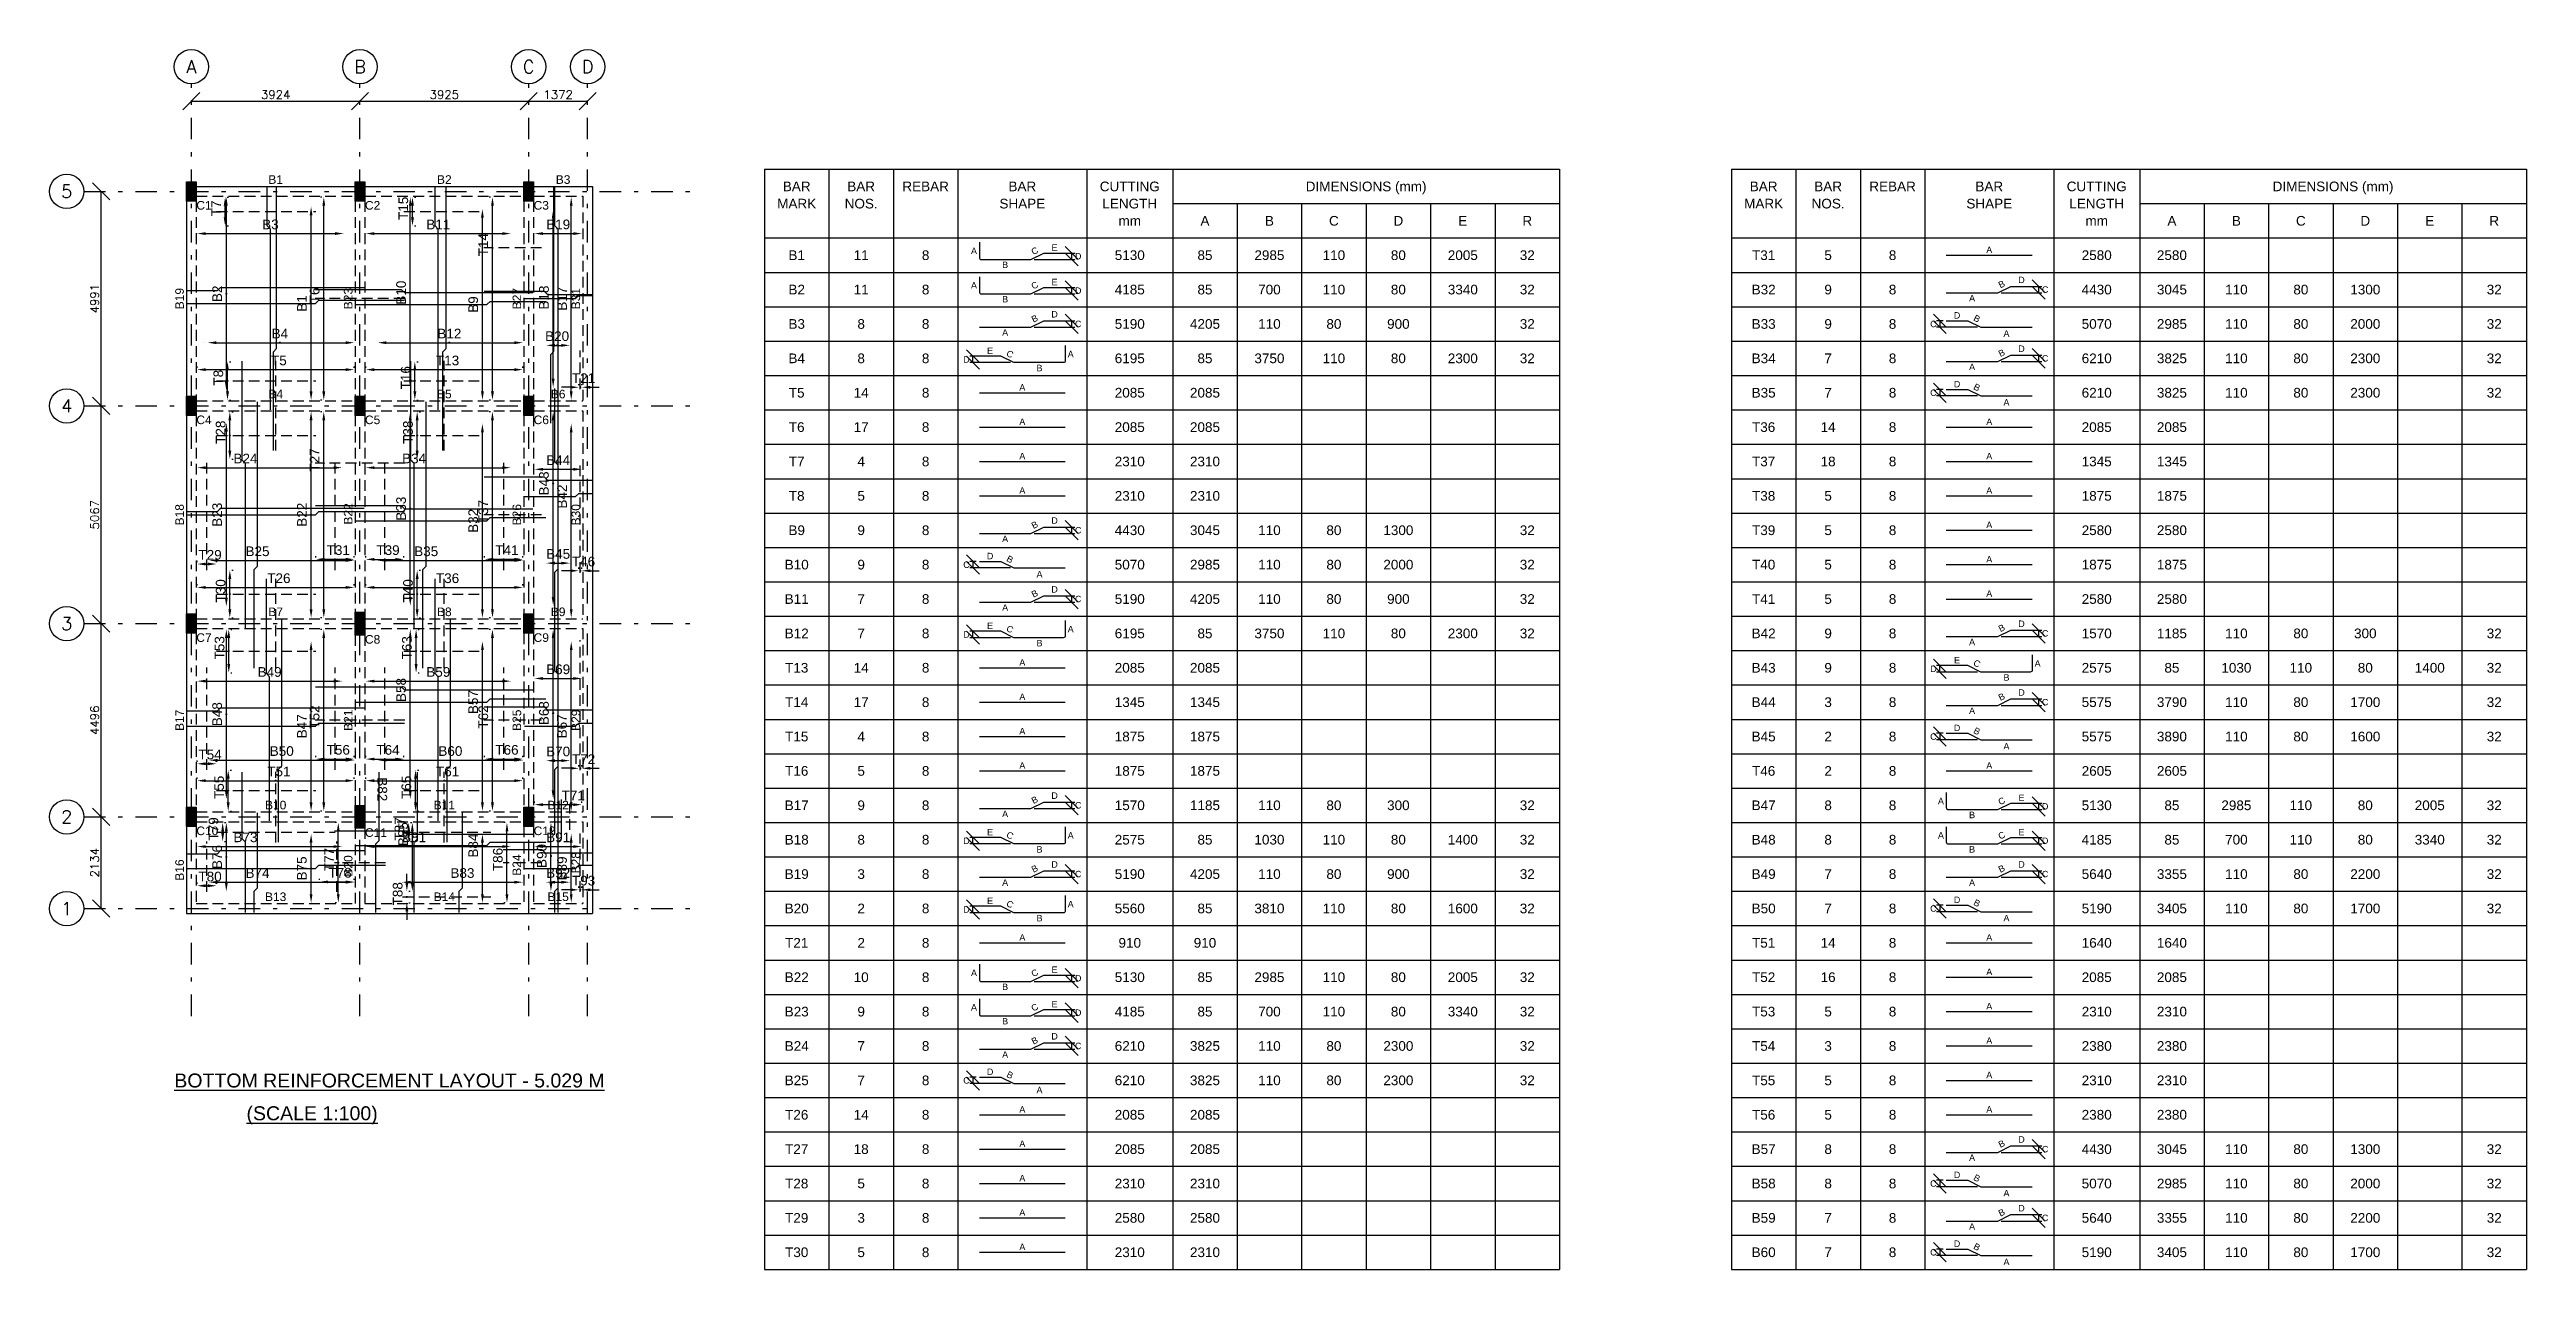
# Model space of a CAD drawing. Header units: inches. Extents: x -3300 to 111336, y -25085 to 3300.
# Drawn here: x -3300 to 54336, y -25085 to 3300 of the extents above; entities that cross this region are included whole.
import ezdxf
from ezdxf.enums import TextEntityAlignment as Align

# ---------------------------------------------------------------- set-up
doc = ezdxf.new("R2010")
doc.units = ezdxf.units.IN
doc.header["$LTSCALE"] = 1000
doc.header["$MEASUREMENT"] = 0
doc.linetypes.add('SCCenter', pattern=[1.2, 0.5, -0.3, 0.1, -0.3])
doc.linetypes.add('SCHidden', pattern=[0.375, 0.25, -0.125])
for name, color, linetype in [('Beam', 3, 'Continuous'), ('Beam Nos', 7, 'Continuous'), ('Column', 2, 'Continuous'), ('Column Nos', 7, 'Continuous'), ('Dimension', 31, 'Continuous'), ('Grid Line', 8, 'Continuous'), ('Label', 4, 'Continuous'), ('Reinforcement', 4, 'Continuous'), ('Schedule Header', 4, 'Continuous'), ('Schedule Line', 60, 'Continuous'), ('Text', 31, 'Continuous')]:
    doc.layers.add(name, color=color, linetype=linetype)
doc.styles.add('SC-BBS1', font='SansSerif')
doc.styles.add('SC-BBS2', font='SansSerif')
doc.styles.get("Standard").update_dxf_attribs({"font": 'txt.shx'})
doc.dimstyles.new('SCBBSDim', dxfattribs={"dimtxt": 225, "dimasz": 0.18, "dimexe": 75, "dimexo": 75, "dimgap": 100, "dimtad": 1, "dimtoh": 1, "dimdec": 0, "dimzin": 0, "dimdsep": 46, "dimtxsty": 'SC-BBS1', "dimtsz": 150, "dimcen": 0.09, "dimclrd": 8, "dimclre": 8, "dimclrt": 31, "dimadec": 0, "dimazin": 0, "dimtfac": 1, "dimtdec": 0, "dimtix": 1, "dimtofl": 0, "dimtmove": 0, "dimatfit": 3, "dimfxl": 1, "dimtolj": 1, "dimtzin": 0, "dimarcsym": 0})
doc.dimstyles.new('SCBBSDimStyl', dxfattribs={"dimtxt": 225, "dimasz": 200, "dimexe": 75, "dimexo": 75, "dimgap": 100, "dimtad": 1, "dimjust": 3, "dimtoh": 1, "dimdec": 0, "dimzin": 0, "dimdsep": 46, "dimtxsty": 'SC-BBS1', "dimcen": 0.09, "dimclrd": 8, "dimclre": 8, "dimclrt": 31, "dimadec": 0, "dimazin": 0, "dimtfac": 1, "dimtdec": 0, "dimtix": 1, "dimtofl": 0, "dimtmove": 0, "dimatfit": 3, "dimfxl": 1, "dimtolj": 1, "dimtzin": 0, "dimarcsym": 0})
doc.dimstyles.new('SCGridlineDim', dxfattribs={"dimtxt": 200, "dimasz": 0.18, "dimexe": 75, "dimexo": 75, "dimgap": 50, "dimtad": 1, "dimtoh": 1, "dimdec": 0, "dimzin": 0, "dimdsep": 46, "dimtxsty": 'Standard', "dimtsz": 200, "dimcen": 0.09, "dimclrd": 8, "dimclre": 8, "dimclrt": 31, "dimadec": 0, "dimazin": 0, "dimtfac": 1, "dimtdec": 0, "dimtix": 1, "dimtofl": 0, "dimtmove": 0, "dimatfit": 3, "dimfxl": 1, "dimtolj": 1, "dimtzin": 0, "dimarcsym": 0})

msp = doc.modelspace()

# ---------------------------------------------------------------- texts
at = {"layer": 'Beam Nos', "style": 'SC-BBS1'}
for s, p in [('B1', (1962, 115)), ('B2', (5886.5, 115)), ('B3', (8650, 115)), ('B4', (1962, -4876)), ('B5', (5886.5, -4876)), ('B6', (8535, -4876)), ('B7', (1962, -9943)), ('B8', (5886.5, -9943)), ('B9', (8535, -9943)), ('B10', (1962, -14439)), ('B11', (5886.5, -14439)), ('B12', (8535, -14439)), ('B13', (1962, -16573)), ('B14', (5886.5, -16573)), ('B15', (8535, -16573))]:
    msp.add_text(s, height=200, dxfattribs=at).set_placement(p, align=Align.BOTTOM_CENTER)
for s, p in [('B19', (-115, -2495.5)), ('B23', (3809, -2495.5)), ('B27', (7734, -2495.5)), ('B31', (9106, -2495.5)), ('B18', (-115, -7524.5)), ('B22', (3809, -7504.5)), ('B26', (7734, -7524.5)), ('B30', (9106, -7524.5)), ('B17', (-115, -12306)), ('B21', (3809, -12306)), ('B25', (7734, -12306)), ('B29', (9106, -12306)), ('B16', (-115, -15791)), ('B20', (3809, -15696)), ('B24', (7734, -15676)), ('B28', (9106, -15621))]:
    msp.add_text(s, height=200, rotation=90, dxfattribs=at).set_placement(p, align=Align.BOTTOM_CENTER)
at = {"layer": 'Column Nos', "style": 'SC-BBS2'}
for s, p in [('C1', (115, -225)), ('C2', (4039, -225)), ('C3', (7964, -225)), ('C4', (115, -5216)), ('C5', (4039, -5216)), ('C6', (7964, -5216)), ('C7', (115, -10283)), ('C8', (4039, -10323)), ('C9', (7964, -10283)), ('C10', (115, -14779)), ('C11', (4039, -14819)), ('C12', (7964, -14779))]:
    msp.add_text(s, height=200, dxfattribs=at).set_placement(p, align=Align.TOP_LEFT)
at = {"layer": 'Dimension', "style": 'SC-BBS1'}
for s, p in [('A', (18211, -1385)), ('B', (18936, -1710)), ('E', (20086, -1310)), ('D', (20636, -1510)), ('A', (41836, -1360)), ('A', (18211, -2185)), ('E', (20086, -2110)), ('D', (20636, -2310)), ('D', (42586, -2060)), ('C', (43136, -2285)), ('B', (18936, -2510)), ('D', (20086, -2860)), ('D', (41086, -2885)), ('A', (41436, -2485)), ('A', (18936, -3285)), ('C', (20636, -3085)), ('C', (40536, -3085)), ('A', (42236, -3310)), ('D', (18036, -3910)), ('E', (18586, -3710)), ('A', (20461, -3785)), ('A', (41436, -4085)), ('D', (42586, -3660)), ('C', (43136, -3885)), ('A', (19336, -4560)), ('B', (19736, -4110)), ('C', (40536, -4685)), ('D', (41086, -4485)), ('A', (42236, -4910)), ('A', (19336, -5360)), ('A', (41836, -5360)), ('A', (19336, -6160)), ('A', (41836, -6160)), ('A', (19336, -6960)), ('A', (41836, -6960)), ('A', (18936, -8085)), ('D', (20086, -7660)), ('C', (20636, -7885)), ('A', (41836, -7760)), ('C', (18036, -8685)), ('D', (18586, -8485)), ('A', (41836, -8560)), ('A', (19736, -8910)), ('D', (20086, -9260)), ('A', (18936, -9685)), ('C', (20636, -9485)), ('A', (41836, -9360)), ('D', (18036, -10310)), ('E', (18586, -10110)), ('A', (20461, -10185)), ('D', (42586, -10060)), ('C', (43136, -10285)), ('A', (19336, -10960)), ('B', (19736, -10510)), ('E', (41086, -10910)), ('A', (41436, -10485)), ('A', (42961, -10985)), ('D', (40536, -11110)), ('B', (42236, -11310)), ('A', (19336, -11760)), ('A', (41436, -12085)), ('D', (42586, -11660)), ('C', (43136, -11885)), ('A', (19336, -12560)), ('C', (40536, -12685)), ('D', (41086, -12485)), ('A', (42236, -12910)), ('A', (19336, -13360)), ('A', (41836, -13360)), ('D', (20086, -14060)), ('C', (20636, -14285)), ('A', (40711, -14185)), ('E', (42586, -14110)), ('D', (43136, -14310)), ('E', (18586, -14910)), ('A', (18936, -14485)), ('A', (20461, -14985)), ('A', (40711, -14985)), ('B', (41436, -14510)), ('E', (42586, -14910)), ('D', (18036, -15110)), ('B', (19736, -15310)), ('B', (41436, -15310)), ('D', (43136, -15110)), ('A', (18936, -16085)), ('D', (20086, -15660)), ('C', (20636, -15885)), ('A', (41436, -16085)), ('D', (42586, -15660)), ('C', (43136, -15885)), ('D', (18036, -16710)), ('E', (18586, -16510)), ('A', (20461, -16585)), ('C', (40536, -16685)), ('D', (41086, -16485)), ('A', (19336, -17360)), ('B', (19736, -16910)), ('A', (41836, -17360)), ('A', (42236, -16910)), ('A', (18211, -18185)), ('B', (18936, -18510)), ('E', (20086, -18110)), ('D', (20636, -18310)), ('A', (41836, -18160)), ('A', (18211, -18985)), ('E', (20086, -18910)), ('A', (41836, -18960)), ('B', (18936, -19310)), ('D', (20086, -19660)), ('D', (20636, -19110)), ('A', (18936, -20085)), ('C', (20636, -19885)), ('A', (41836, -19760)), ('C', (18036, -20685)), ('D', (18586, -20485)), ('A', (41836, -20560)), ('A', (19336, -21360)), ('A', (19736, -20910)), ('A', (41836, -21360)), ('A', (19336, -22160)), ('A', (41436, -22485)), ('D', (42586, -22060)), ('C', (43136, -22285)), ('A', (19336, -22960)), ('C', (40536, -23085)), ('D', (41086, -22885)), ('A', (42236, -23310)), ('D', (42586, -23660)), ('A', (19336, -23760)), ('A', (41436, -24085)), ('C', (43136, -23885)), ('A', (19336, -24560)), ('C', (40536, -24685)), ('D', (41086, -24485)), ('A', (42236, -24910))]:
    msp.add_text(s, height=150, dxfattribs=at).set_placement(p, align=Align.MIDDLE_CENTER)
for s, rotation, p in [('C', 26.565051, (19623.5, -1385)), ('C', 26.565051, (19623.5, -2185)), ('B', 26.565051, (42123.5, -2160)), ('B', 26.565051, (19623.5, -2960)), ('B', -26.565051, (41548.5, -2960)), ('C', -26.565051, (19048.5, -3785)), ('B', 26.565051, (42123.5, -3760)), ('B', -26.565051, (41548.5, -4560)), ('B', 26.565051, (19623.5, -7760)), ('B', -26.565051, (19048.5, -8560)), ('B', 26.565051, (19623.5, -9360)), ('C', -26.565051, (19048.5, -10185)), ('B', 26.565051, (42123.5, -10160)), ('C', -26.565051, (41548.5, -10985)), ('B', 26.565051, (42123.5, -11760)), ('B', -26.565051, (41548.5, -12560)), ('B', 26.565051, (19623.5, -14160)), ('C', 26.565051, (42123.5, -14185)), ('C', -26.565051, (19048.5, -14985)), ('C', 26.565051, (42123.5, -14985)), ('B', 26.565051, (19623.5, -15760)), ('B', 26.565051, (42123.5, -15760)), ('C', -26.565051, (19048.5, -16585)), ('B', -26.565051, (41548.5, -16560)), ('C', 26.565051, (19623.5, -18185)), ('C', 26.565051, (19623.5, -18985)), ('B', 26.565051, (19623.5, -19760)), ('B', -26.565051, (19048.5, -20560)), ('B', 26.565051, (42123.5, -22160)), ('B', -26.565051, (41548.5, -22960)), ('B', 26.565051, (42123.5, -23760)), ('B', -26.565051, (41548.5, -24560))]:
    msp.add_text(s, height=150, rotation=rotation, dxfattribs=at).set_placement(p, align=Align.MIDDLE_CENTER)
msp.add_text('B82', height=225, rotation=-90, dxfattribs=at).set_placement((4263.2, -13912.6), align=Align.BOTTOM_CENTER)
at = {"layer": 'Grid Line'}
for s, p in [('A', (0, 2900)), ('B', (3924, 2900)), ('C', (7849, 2900)), ('D', (9221, 2900)), ('5', (-2900, 0)), ('4', (-2900, -4991)), ('3', (-2900, -10058)), ('2', (-2900, -14554)), ('1', (-2900, -16688))]:
    msp.add_text(s, height=300, dxfattribs=at).set_placement(p, align=Align.MIDDLE)
at = {"layer": 'Label', "style": 'SC-BBS1'}
for s, p in [('%%UBOTTOM REINFORCEMENT LAYOUT - 5.029 M', (4610.5, -20688)), ('%%u(SCALE 1:100)', (2809.8, -21450.5))]:
    msp.add_text(s, height=325, dxfattribs=at).set_placement(p, align=Align.MIDDLE_CENTER)
at = {"layer": 'Schedule Header', "style": 'SC-BBS1'}
for s, p in [('BAR', (14086, 115)), ('BAR', (15586, 115)), ('REBAR', (17086, 115)), ('BAR', (19336, 115)), ('CUTTING', (21836, 115)), ('DIMENSIONS (mm)', (27336, 115)), ('BAR', (36586, 115)), ('BAR', (38086, 115)), ('REBAR', (39586, 115)), ('BAR', (41836, 115)), ('CUTTING', (44336, 115)), ('DIMENSIONS (mm)', (49836, 115)), ('MARK', (14086, -285)), ('NOS.', (15586, -285)), ('SHAPE', (19336, -285)), ('LENGTH', (21836, -285)), ('A', (23586, -685)), ('B', (25086, -685)), ('C', (26586, -685)), ('D', (28086, -685)), ('E', (29586, -685)), ('R', (31086, -685)), ('MARK', (36586, -285)), ('NOS.', (38086, -285)), ('SHAPE', (41836, -285)), ('LENGTH', (44336, -285)), ('A', (46086, -685)), ('B', (47586, -685)), ('C', (49086, -685)), ('D', (50586, -685)), ('E', (52086, -685)), ('R', (53586, -685)), ('mm', (21836, -685)), ('mm', (44336, -685))]:
    msp.add_text(s, height=225, dxfattribs=at).set_placement(p, align=Align.MIDDLE_CENTER)
at = {"layer": 'Text', "style": 'SC-BBS1'}
for s, p in [('B1', (14086, -1485)), ('11', (15586, -1485)), ('8', (17086, -1485)), ('5130', (21836, -1485)), ('85', (23586, -1485)), ('2985', (25086, -1485)), ('110', (26586, -1485)), ('80', (28086, -1485)), ('2005', (29586, -1485)), ('32', (31086, -1485)), ('T31', (36586, -1485)), ('5', (38086, -1485)), ('8', (39586, -1485)), ('2580', (44336, -1485)), ('2580', (46086, -1485)), ('B2', (14086, -2285)), ('11', (15586, -2285)), ('8', (17086, -2285)), ('4185', (21836, -2285)), ('85', (23586, -2285)), ('700', (25086, -2285)), ('110', (26586, -2285)), ('80', (28086, -2285)), ('3340', (29586, -2285)), ('32', (31086, -2285)), ('B32', (36586, -2285)), ('9', (38086, -2285)), ('8', (39586, -2285)), ('4430', (44336, -2285)), ('3045', (46086, -2285)), ('110', (47586, -2285)), ('80', (49086, -2285)), ('1300', (50586, -2285)), ('32', (53586, -2285)), ('B3', (14086, -3085)), ('8', (15586, -3085)), ('8', (17086, -3085)), ('5190', (21836, -3085)), ('4205', (23586, -3085)), ('110', (25086, -3085)), ('80', (26586, -3085)), ('900', (28086, -3085)), ('32', (31086, -3085)), ('B33', (36586, -3085)), ('9', (38086, -3085)), ('8', (39586, -3085)), ('5070', (44336, -3085)), ('2985', (46086, -3085)), ('110', (47586, -3085)), ('80', (49086, -3085)), ('2000', (50586, -3085)), ('32', (53586, -3085)), ('B4', (14086, -3885)), ('8', (15586, -3885)), ('8', (17086, -3885)), ('6195', (21836, -3885)), ('85', (23586, -3885)), ('3750', (25086, -3885)), ('110', (26586, -3885)), ('80', (28086, -3885)), ('2300', (29586, -3885)), ('32', (31086, -3885)), ('B34', (36586, -3885)), ('7', (38086, -3885)), ('8', (39586, -3885)), ('6210', (44336, -3885)), ('3825', (46086, -3885)), ('110', (47586, -3885)), ('80', (49086, -3885)), ('2300', (50586, -3885)), ('32', (53586, -3885)), ('T5', (14086, -4685)), ('14', (15586, -4685)), ('8', (17086, -4685)), ('2085', (21836, -4685)), ('2085', (23586, -4685)), ('B35', (36586, -4685)), ('7', (38086, -4685)), ('8', (39586, -4685)), ('6210', (44336, -4685)), ('3825', (46086, -4685)), ('110', (47586, -4685)), ('80', (49086, -4685)), ('2300', (50586, -4685)), ('32', (53586, -4685)), ('T6', (14086, -5485)), ('17', (15586, -5485)), ('8', (17086, -5485)), ('2085', (21836, -5485)), ('2085', (23586, -5485)), ('T36', (36586, -5485)), ('14', (38086, -5485)), ('8', (39586, -5485)), ('2085', (44336, -5485)), ('2085', (46086, -5485)), ('T7', (14086, -6285)), ('4', (15586, -6285)), ('8', (17086, -6285)), ('2310', (21836, -6285)), ('2310', (23586, -6285)), ('T37', (36586, -6285)), ('18', (38086, -6285)), ('8', (39586, -6285)), ('1345', (44336, -6285)), ('1345', (46086, -6285)), ('T8', (14086, -7085)), ('5', (15586, -7085)), ('8', (17086, -7085)), ('2310', (21836, -7085)), ('2310', (23586, -7085)), ('T38', (36586, -7085)), ('5', (38086, -7085)), ('8', (39586, -7085)), ('1875', (44336, -7085)), ('1875', (46086, -7085)), ('B9', (14086, -7885)), ('9', (15586, -7885)), ('8', (17086, -7885)), ('4430', (21836, -7885)), ('3045', (23586, -7885)), ('110', (25086, -7885)), ('80', (26586, -7885)), ('1300', (28086, -7885)), ('32', (31086, -7885)), ('T39', (36586, -7885)), ('5', (38086, -7885)), ('8', (39586, -7885)), ('2580', (44336, -7885)), ('2580', (46086, -7885)), ('B10', (14086, -8685)), ('9', (15586, -8685)), ('8', (17086, -8685)), ('5070', (21836, -8685)), ('2985', (23586, -8685)), ('110', (25086, -8685)), ('80', (26586, -8685)), ('2000', (28086, -8685)), ('32', (31086, -8685)), ('T40', (36586, -8685)), ('5', (38086, -8685)), ('8', (39586, -8685)), ('1875', (44336, -8685)), ('1875', (46086, -8685)), ('B11', (14086, -9485)), ('7', (15586, -9485)), ('8', (17086, -9485)), ('5190', (21836, -9485)), ('4205', (23586, -9485)), ('110', (25086, -9485)), ('80', (26586, -9485)), ('900', (28086, -9485)), ('32', (31086, -9485)), ('T41', (36586, -9485)), ('5', (38086, -9485)), ('8', (39586, -9485)), ('2580', (44336, -9485)), ('2580', (46086, -9485)), ('B12', (14086, -10285)), ('7', (15586, -10285)), ('8', (17086, -10285)), ('6195', (21836, -10285)), ('85', (23586, -10285)), ('3750', (25086, -10285)), ('110', (26586, -10285)), ('80', (28086, -10285)), ('2300', (29586, -10285)), ('32', (31086, -10285)), ('B42', (36586, -10285)), ('9', (38086, -10285)), ('8', (39586, -10285)), ('1570', (44336, -10285)), ('1185', (46086, -10285)), ('110', (47586, -10285)), ('80', (49086, -10285)), ('300', (50586, -10285)), ('32', (53586, -10285)), ('T13', (14086, -11085)), ('14', (15586, -11085)), ('8', (17086, -11085)), ('2085', (21836, -11085)), ('2085', (23586, -11085)), ('B43', (36586, -11085)), ('9', (38086, -11085)), ('8', (39586, -11085)), ('2575', (44336, -11085)), ('85', (46086, -11085)), ('1030', (47586, -11085)), ('110', (49086, -11085)), ('80', (50586, -11085)), ('1400', (52086, -11085)), ('32', (53586, -11085)), ('T14', (14086, -11885)), ('17', (15586, -11885)), ('8', (17086, -11885)), ('1345', (21836, -11885)), ('1345', (23586, -11885)), ('B44', (36586, -11885)), ('3', (38086, -11885)), ('8', (39586, -11885)), ('5575', (44336, -11885)), ('3790', (46086, -11885)), ('110', (47586, -11885)), ('80', (49086, -11885)), ('1700', (50586, -11885)), ('32', (53586, -11885)), ('T15', (14086, -12685)), ('4', (15586, -12685)), ('8', (17086, -12685)), ('1875', (21836, -12685)), ('1875', (23586, -12685)), ('B45', (36586, -12685)), ('2', (38086, -12685)), ('8', (39586, -12685)), ('5575', (44336, -12685)), ('3890', (46086, -12685)), ('110', (47586, -12685)), ('80', (49086, -12685)), ('1600', (50586, -12685)), ('32', (53586, -12685)), ('T16', (14086, -13485)), ('5', (15586, -13485)), ('8', (17086, -13485)), ('1875', (21836, -13485)), ('1875', (23586, -13485)), ('T46', (36586, -13485)), ('2', (38086, -13485)), ('8', (39586, -13485)), ('2605', (44336, -13485)), ('2605', (46086, -13485)), ('B17', (14086, -14285)), ('9', (15586, -14285)), ('8', (17086, -14285)), ('1570', (21836, -14285)), ('1185', (23586, -14285)), ('110', (25086, -14285)), ('80', (26586, -14285)), ('300', (28086, -14285)), ('32', (31086, -14285)), ('B47', (36586, -14285)), ('8', (38086, -14285)), ('8', (39586, -14285)), ('5130', (44336, -14285)), ('85', (46086, -14285)), ('2985', (47586, -14285)), ('110', (49086, -14285)), ('80', (50586, -14285)), ('2005', (52086, -14285)), ('32', (53586, -14285)), ('B18', (14086, -15085)), ('8', (15586, -15085)), ('8', (17086, -15085)), ('2575', (21836, -15085)), ('85', (23586, -15085)), ('1030', (25086, -15085)), ('110', (26586, -15085)), ('80', (28086, -15085)), ('1400', (29586, -15085)), ('32', (31086, -15085)), ('B48', (36586, -15085)), ('8', (38086, -15085)), ('8', (39586, -15085)), ('4185', (44336, -15085)), ('85', (46086, -15085)), ('700', (47586, -15085)), ('110', (49086, -15085)), ('80', (50586, -15085)), ('3340', (52086, -15085)), ('32', (53586, -15085)), ('B19', (14086, -15885)), ('3', (15586, -15885)), ('8', (17086, -15885)), ('5190', (21836, -15885)), ('4205', (23586, -15885)), ('110', (25086, -15885)), ('80', (26586, -15885)), ('900', (28086, -15885)), ('32', (31086, -15885)), ('B49', (36586, -15885)), ('7', (38086, -15885)), ('8', (39586, -15885)), ('5640', (44336, -15885)), ('3355', (46086, -15885)), ('110', (47586, -15885)), ('80', (49086, -15885)), ('2200', (50586, -15885)), ('32', (53586, -15885)), ('B20', (14086, -16685)), ('2', (15586, -16685)), ('8', (17086, -16685)), ('5560', (21836, -16685)), ('85', (23586, -16685)), ('3810', (25086, -16685)), ('110', (26586, -16685)), ('80', (28086, -16685)), ('1600', (29586, -16685)), ('32', (31086, -16685)), ('B50', (36586, -16685)), ('7', (38086, -16685)), ('8', (39586, -16685)), ('5190', (44336, -16685)), ('3405', (46086, -16685)), ('110', (47586, -16685)), ('80', (49086, -16685)), ('1700', (50586, -16685)), ('32', (53586, -16685)), ('T21', (14086, -17485)), ('2', (15586, -17485)), ('8', (17086, -17485)), ('910', (21836, -17485)), ('910', (23586, -17485)), ('T51', (36586, -17485)), ('14', (38086, -17485)), ('8', (39586, -17485)), ('1640', (44336, -17485)), ('1640', (46086, -17485)), ('B22', (14086, -18285)), ('10', (15586, -18285)), ('8', (17086, -18285)), ('5130', (21836, -18285)), ('85', (23586, -18285)), ('2985', (25086, -18285)), ('110', (26586, -18285)), ('80', (28086, -18285)), ('2005', (29586, -18285)), ('32', (31086, -18285)), ('T52', (36586, -18285)), ('16', (38086, -18285)), ('8', (39586, -18285)), ('2085', (44336, -18285)), ('2085', (46086, -18285)), ('B23', (14086, -19085)), ('9', (15586, -19085)), ('8', (17086, -19085)), ('4185', (21836, -19085)), ('85', (23586, -19085)), ('700', (25086, -19085)), ('110', (26586, -19085)), ('80', (28086, -19085)), ('3340', (29586, -19085)), ('32', (31086, -19085)), ('T53', (36586, -19085)), ('5', (38086, -19085)), ('8', (39586, -19085)), ('2310', (44336, -19085)), ('2310', (46086, -19085)), ('B24', (14086, -19885)), ('7', (15586, -19885)), ('8', (17086, -19885)), ('6210', (21836, -19885)), ('3825', (23586, -19885)), ('110', (25086, -19885)), ('80', (26586, -19885)), ('2300', (28086, -19885)), ('32', (31086, -19885)), ('T54', (36586, -19885)), ('3', (38086, -19885)), ('8', (39586, -19885)), ('2380', (44336, -19885)), ('2380', (46086, -19885)), ('B25', (14086, -20685)), ('7', (15586, -20685)), ('8', (17086, -20685)), ('6210', (21836, -20685)), ('3825', (23586, -20685)), ('110', (25086, -20685)), ('80', (26586, -20685)), ('2300', (28086, -20685)), ('32', (31086, -20685)), ('T55', (36586, -20685)), ('5', (38086, -20685)), ('8', (39586, -20685)), ('2310', (44336, -20685)), ('2310', (46086, -20685)), ('T26', (14086, -21485)), ('14', (15586, -21485)), ('8', (17086, -21485)), ('2085', (21836, -21485)), ('2085', (23586, -21485)), ('T56', (36586, -21485)), ('5', (38086, -21485)), ('8', (39586, -21485)), ('2380', (44336, -21485)), ('2380', (46086, -21485)), ('T27', (14086, -22285)), ('18', (15586, -22285)), ('8', (17086, -22285)), ('2085', (21836, -22285)), ('2085', (23586, -22285)), ('B57', (36586, -22285)), ('8', (38086, -22285)), ('8', (39586, -22285)), ('4430', (44336, -22285)), ('3045', (46086, -22285)), ('110', (47586, -22285)), ('80', (49086, -22285)), ('1300', (50586, -22285)), ('32', (53586, -22285)), ('T28', (14086, -23085)), ('5', (15586, -23085)), ('8', (17086, -23085)), ('2310', (21836, -23085)), ('2310', (23586, -23085)), ('B58', (36586, -23085)), ('8', (38086, -23085)), ('8', (39586, -23085)), ('5070', (44336, -23085)), ('2985', (46086, -23085)), ('110', (47586, -23085)), ('80', (49086, -23085)), ('2000', (50586, -23085)), ('32', (53586, -23085)), ('T29', (14086, -23885)), ('3', (15586, -23885)), ('8', (17086, -23885)), ('2580', (21836, -23885)), ('2580', (23586, -23885)), ('B59', (36586, -23885)), ('7', (38086, -23885)), ('8', (39586, -23885)), ('5640', (44336, -23885)), ('3355', (46086, -23885)), ('110', (47586, -23885)), ('80', (49086, -23885)), ('2200', (50586, -23885)), ('32', (53586, -23885)), ('T30', (14086, -24685)), ('5', (15586, -24685)), ('8', (17086, -24685)), ('2310', (21836, -24685)), ('2310', (23586, -24685)), ('B60', (36586, -24685)), ('7', (38086, -24685)), ('8', (39586, -24685)), ('5190', (44336, -24685)), ('3405', (46086, -24685)), ('110', (47586, -24685)), ('80', (49086, -24685)), ('1700', (50586, -24685)), ('32', (53586, -24685))]:
    msp.add_text(s, height=225, dxfattribs=at).set_placement(p, align=Align.MIDDLE_CENTER)

# ---------------------------------------------------------------- blocks, each defined once
blk = doc.blocks.new('*D0')
at = {"color": 8, "linetype": 'ByBlock', "lineweight": -2}
for p, q in [((-1900, -14754), (-2300, -14354)), ((-2100, -14554), (-2100, -14554)), ((-2100, -16688), (-2100, -14554)), ((-2300, -16488), (-1900, -16888)), ((-2100, -16688), (-2100, -16688))]:
    blk.add_line(p, q, dxfattribs=at)
at = {"layer": 'Defpoints', "color": 8}
for p in [(-2100, -14554), (-2100, -16688), (-2100, -16688)]:
    blk.add_point(p, dxfattribs=at)
at = {"color": 31, "insert": (-2250, -15621), "char_height": 200, "attachment_point": 5, "rotation": 90}
blk.add_mtext('\\A1;2134', dxfattribs=at)
blk = doc.blocks.new('*D1')
at = {"color": 8, "linetype": 'ByBlock', "lineweight": -2}
for p, q in [((-1900, -10258), (-2300, -9858)), ((-2100, -10058), (-2100, -10058)), ((-2100, -14554), (-2100, -10058)), ((-2300, -14354), (-1900, -14754)), ((-2100, -14554), (-2100, -14554))]:
    blk.add_line(p, q, dxfattribs=at)
at = {"layer": 'Defpoints', "color": 8}
for p in [(-2100, -10058), (-2100, -14554), (-2100, -14554)]:
    blk.add_point(p, dxfattribs=at)
at = {"color": 31, "insert": (-2250, -12306), "char_height": 200, "attachment_point": 5, "rotation": 90}
blk.add_mtext('\\A1;4496', dxfattribs=at)
blk = doc.blocks.new('*D2')
at = {"color": 8, "linetype": 'ByBlock', "lineweight": -2}
for p, q in [((-1900, -5191), (-2300, -4791)), ((-2100, -4991), (-2100, -4991)), ((-2100, -10058), (-2100, -4991)), ((-2300, -9858), (-1900, -10258)), ((-2100, -10058), (-2100, -10058))]:
    blk.add_line(p, q, dxfattribs=at)
at = {"layer": 'Defpoints', "color": 8}
for p in [(-2100, -4991), (-2100, -10058), (-2100, -10058)]:
    blk.add_point(p, dxfattribs=at)
at = {"color": 31, "insert": (-2250, -7524.5), "char_height": 200, "attachment_point": 5, "rotation": 90}
blk.add_mtext('\\A1;5067', dxfattribs=at)
blk = doc.blocks.new('*D3')
at = {"color": 8, "linetype": 'ByBlock', "lineweight": -2}
for p, q in [((-1900, -200), (-2300, 200)), ((-2100, 0), (-2100, 0)), ((-2100, -4991), (-2100, 0)), ((-2300, -4791), (-1900, -5191)), ((-2100, -4991), (-2100, -4991))]:
    blk.add_line(p, q, dxfattribs=at)
at = {"layer": 'Defpoints', "color": 8}
for p in [(-2100, 0), (-2100, -4991), (-2100, -4991)]:
    blk.add_point(p, dxfattribs=at)
at = {"color": 31, "insert": (-2250, -2495.5), "char_height": 200, "attachment_point": 5, "rotation": 90}
blk.add_mtext('\\A1;4991', dxfattribs=at)
blk = doc.blocks.new('*D4')
at = {"color": 8, "linetype": 'ByBlock', "lineweight": -2}
for p, q in [((200, 2300), (-200, 1900)), ((0, 2100), (0, 2100)), ((0, 2100), (3924, 2100)), ((3724, 1900), (4124, 2300)), ((3924, 2100), (3924, 2100))]:
    blk.add_line(p, q, dxfattribs=at)
at = {"layer": 'Defpoints', "color": 8}
for p in [(0, 2100), (0, 2100), (3924, 2100)]:
    blk.add_point(p, dxfattribs=at)
at = {"color": 31, "insert": (1962, 2250), "char_height": 200, "attachment_point": 5}
blk.add_mtext('\\A1;3924', dxfattribs=at)
blk = doc.blocks.new('*D5')
at = {"color": 8, "linetype": 'ByBlock', "lineweight": -2}
for p, q in [((4124, 2300), (3724, 1900)), ((3924, 2100), (7849, 2100)), ((3999, 2100), (3999, 2100)), ((7649, 1900), (8049, 2300)), ((7849, 2100), (7849, 2100))]:
    blk.add_line(p, q, dxfattribs=at)
at = {"layer": 'Defpoints', "color": 8}
for p in [(3924, 2100), (3924, 2100), (7849, 2100)]:
    blk.add_point(p, dxfattribs=at)
at = {"color": 31, "insert": (5886.5, 2250), "char_height": 200, "attachment_point": 5}
blk.add_mtext('\\A1;3925', dxfattribs=at)
blk = doc.blocks.new('*D6')
at = {"color": 8, "linetype": 'ByBlock', "lineweight": -2}
for p, q in [((8049, 2300), (7649, 1900)), ((7849, 2100), (7849, 2100)), ((7849, 2100), (9221, 2100)), ((9021, 1900), (9421, 2300)), ((9221, 2100), (9221, 2100))]:
    blk.add_line(p, q, dxfattribs=at)
at = {"layer": 'Defpoints', "color": 8}
for p in [(7849, 2100), (7849, 2100), (9221, 2100)]:
    blk.add_point(p, dxfattribs=at)
at = {"color": 31, "insert": (8535, 2250), "char_height": 200, "attachment_point": 5}
blk.add_mtext('\\A1;1372', dxfattribs=at)
blk = doc.blocks.new('*D7')
at = {"color": 8, "linetype": 'ByBlock', "lineweight": -2}
for p, q in [((2786, -360), (2786, -360)), ((2786, -4656), (2786, -560)), ((2786, -4856), (2786, -4856))]:
    blk.add_line(p, q, dxfattribs=at)
at = {"color": 8}
for points in [[(2786, -360), (2819, -560), (2752, -560)], [(2786, -4856), (2752, -4656), (2819, -4656)]]:
    blk.add_solid(points, dxfattribs=at)
at = {"layer": 'Defpoints', "color": 31}
for p in [(2786, -360), (2786, -4856), (2786, -4856)]:
    blk.add_point(p, dxfattribs=at)
at = {"color": 31, "insert": (2573, -2608), "char_height": 225, "attachment_point": 5, "rotation": 90, "style": 'SC-BBS1'}
blk.add_mtext('\\A1;B1', dxfattribs=at)
blk = doc.blocks.new('*D8')
at = {"color": 8, "linetype": 'ByBlock', "lineweight": -2}
for p, q in [((814, -135), (814, -135)), ((814, -4431), (814, -335)), ((814, -4631), (814, -4631))]:
    blk.add_line(p, q, dxfattribs=at)
at = {"color": 8}
for points in [[(814, -135), (847, -335), (781, -335)], [(814, -4631), (781, -4431), (847, -4431)]]:
    blk.add_solid(points, dxfattribs=at)
at = {"layer": 'Defpoints', "color": 31}
for p in [(814, -135), (814, -4631), (814, -4631)]:
    blk.add_point(p, dxfattribs=at)
at = {"color": 31, "insert": (601, -2383), "char_height": 225, "attachment_point": 5, "rotation": 90, "style": 'SC-BBS1'}
blk.add_mtext('\\A1;B2', dxfattribs=at)
blk = doc.blocks.new('*D9')
at = {"color": 8, "linetype": 'ByBlock', "lineweight": -2}
for p, q in [((135, -982), (135, -982)), ((335, -982), (3345, -982)), ((3545, -982), (3545, -982))]:
    blk.add_line(p, q, dxfattribs=at)
at = {"color": 8}
for points in [[(135, -982), (335, -949), (335, -1015)], [(3545, -982), (3345, -1015), (3345, -949)]]:
    blk.add_solid(points, dxfattribs=at)
at = {"layer": 'Defpoints', "color": 31}
for p in [(135, -982), (135, -982), (3545, -982)]:
    blk.add_point(p, dxfattribs=at)
at = {"color": 31, "insert": (1840, -770), "char_height": 225, "attachment_point": 5, "style": 'SC-BBS1'}
blk.add_mtext('\\A1;B3', dxfattribs=at)
blk = doc.blocks.new('*D10')
at = {"color": 8, "linetype": 'ByBlock', "lineweight": -2}
for p, q in [((304, -3521), (304, -3521)), ((579, -3521), (3589, -3521)), ((3789, -3521), (3789, -3521))]:
    blk.add_line(p, q, dxfattribs=at)
at = {"color": 8}
for points in [[(379, -3521), (579, -3488), (579, -3554)], [(3789, -3521), (3589, -3554), (3589, -3488)]]:
    blk.add_solid(points, dxfattribs=at)
at = {"layer": 'Defpoints', "color": 31}
for p in [(379, -3521), (379, -3521), (3789, -3521)]:
    blk.add_point(p, dxfattribs=at)
at = {"color": 31, "insert": (2060, -3309), "char_height": 225, "attachment_point": 5, "style": 'SC-BBS1'}
blk.add_mtext('\\A1;B4', dxfattribs=at)
blk = doc.blocks.new('*D11')
at = {"color": 8, "linetype": 'ByBlock', "lineweight": -2}
for p, q in [((6773, -413), (6773, -413)), ((6773, -4656), (6773, -613)), ((6773, -4856), (6773, -4856))]:
    blk.add_line(p, q, dxfattribs=at)
at = {"color": 8}
for points in [[(6773, -413), (6806, -613), (6740, -613)], [(6773, -4856), (6740, -4656), (6806, -4656)]]:
    blk.add_solid(points, dxfattribs=at)
at = {"layer": 'Defpoints', "color": 31}
for p in [(6773, -413), (6773, -4856), (6773, -4856)]:
    blk.add_point(p, dxfattribs=at)
at = {"color": 31, "insert": (6560, -2634), "char_height": 225, "attachment_point": 5, "rotation": 90, "style": 'SC-BBS1'}
blk.add_mtext('\\A1;B9', dxfattribs=at)
blk = doc.blocks.new('*D12')
at = {"color": 8, "linetype": 'ByBlock', "lineweight": -2}
for p, q in [((5094, -135), (5094, -135)), ((5094, -4378), (5094, -335)), ((5094, -4578), (5094, -4578))]:
    blk.add_line(p, q, dxfattribs=at)
at = {"color": 8}
for points in [[(5094, -135), (5127, -335), (5061, -335)], [(5094, -4578), (5061, -4378), (5127, -4378)]]:
    blk.add_solid(points, dxfattribs=at)
at = {"layer": 'Defpoints', "color": 31}
for p in [(5094, -135), (5094, -4578), (5094, -4578)]:
    blk.add_point(p, dxfattribs=at)
at = {"color": 31, "insert": (4881, -2357), "char_height": 225, "attachment_point": 5, "rotation": 90, "style": 'SC-BBS1'}
blk.add_mtext('\\A1;B10', dxfattribs=at)
blk = doc.blocks.new('*D13')
at = {"color": 8, "linetype": 'ByBlock', "lineweight": -2}
for p, q in [((4134, -982), (4134, -982)), ((4259, -982), (7233, -982)), ((7433, -982), (7433, -982))]:
    blk.add_line(p, q, dxfattribs=at)
at = {"color": 8}
for points in [[(4059, -982), (4259, -949), (4259, -1015)], [(7433, -982), (7233, -1015), (7233, -949)]]:
    blk.add_solid(points, dxfattribs=at)
at = {"layer": 'Defpoints', "color": 31}
for p in [(4059, -982), (4059, -982), (7433, -982)]:
    blk.add_point(p, dxfattribs=at)
at = {"color": 31, "insert": (5746, -770), "char_height": 225, "attachment_point": 5, "style": 'SC-BBS1'}
blk.add_mtext('\\A1;B11', dxfattribs=at)
blk = doc.blocks.new('*D14')
at = {"color": 8, "linetype": 'ByBlock', "lineweight": -2}
for p, q in [((4415, -3521), (4415, -3521)), ((4540, -3521), (7514, -3521)), ((7714, -3521), (7714, -3521))]:
    blk.add_line(p, q, dxfattribs=at)
at = {"color": 8}
for points in [[(4340, -3521), (4540, -3488), (4540, -3554)], [(7714, -3521), (7514, -3554), (7514, -3488)]]:
    blk.add_solid(points, dxfattribs=at)
at = {"layer": 'Defpoints', "color": 31}
for p in [(4340, -3521), (4340, -3521), (7714, -3521)]:
    blk.add_point(p, dxfattribs=at)
at = {"color": 31, "insert": (6003, -3309), "char_height": 225, "attachment_point": 5, "style": 'SC-BBS1'}
blk.add_mtext('\\A1;B12', dxfattribs=at)
blk = doc.blocks.new('*D15')
at = {"color": 8, "linetype": 'ByBlock', "lineweight": -2}
for p, q in [((8839, -135), (8839, -135)), ((8839, -4656), (8839, -335)), ((8839, -4856), (8839, -4856))]:
    blk.add_line(p, q, dxfattribs=at)
at = {"color": 8}
for points in [[(8839, -135), (8872, -335), (8806, -335)], [(8839, -4856), (8806, -4656), (8872, -4656)]]:
    blk.add_solid(points, dxfattribs=at)
at = {"layer": 'Defpoints', "color": 31}
for p in [(8839, -135), (8839, -4856), (8839, -4856)]:
    blk.add_point(p, dxfattribs=at)
at = {"color": 31, "insert": (8626, -2496), "char_height": 225, "attachment_point": 5, "rotation": 90, "style": 'SC-BBS1'}
blk.add_mtext('\\A1;B17', dxfattribs=at)
blk = doc.blocks.new('*D16')
at = {"color": 8, "linetype": 'ByBlock', "lineweight": -2}
for p, q in [((8419, -430), (8419, -430)), ((8419, -4361), (8419, -630)), ((8419, -4561), (8419, -4561))]:
    blk.add_line(p, q, dxfattribs=at)
at = {"color": 8}
for points in [[(8419, -430), (8452, -630), (8386, -630)], [(8419, -4561), (8386, -4361), (8452, -4361)]]:
    blk.add_solid(points, dxfattribs=at)
at = {"layer": 'Defpoints', "color": 31}
for p in [(8419, -430), (8419, -4561), (8419, -4561)]:
    blk.add_point(p, dxfattribs=at)
at = {"color": 31, "insert": (8206, -2471), "char_height": 225, "attachment_point": 5, "rotation": 90, "style": 'SC-BBS1'}
blk.add_mtext('\\A1;B18', dxfattribs=at)
blk = doc.blocks.new('*D17')
at = {"color": 8, "linetype": 'ByBlock', "lineweight": -2}
for p, q in [((7984, -982), (7984, -982)), ((8184, -982), (8886, -982)), ((9086, -982), (9086, -982))]:
    blk.add_line(p, q, dxfattribs=at)
at = {"color": 8}
for points in [[(7984, -982), (8184, -949), (8184, -1015)], [(9086, -982), (8886, -1015), (8886, -949)]]:
    blk.add_solid(points, dxfattribs=at)
at = {"layer": 'Defpoints', "color": 31}
for p in [(7984, -982), (7984, -982), (9086, -982)]:
    blk.add_point(p, dxfattribs=at)
at = {"color": 31, "insert": (8535, -770), "char_height": 225, "attachment_point": 5, "style": 'SC-BBS1'}
blk.add_mtext('\\A1;B19', dxfattribs=at)
blk = doc.blocks.new('*D18')
at = {"color": 8, "linetype": 'ByBlock', "lineweight": -2}
for p, q in [((8260, -3583), (8260, -3583)), ((8460, -3583), (8610, -3583)), ((8810, -3583), (8810, -3583))]:
    blk.add_line(p, q, dxfattribs=at)
at = {"color": 8}
for points in [[(8260, -3583), (8460, -3550), (8460, -3616)], [(8810, -3583), (8610, -3616), (8610, -3550)]]:
    blk.add_solid(points, dxfattribs=at)
at = {"layer": 'Defpoints', "color": 31}
for p in [(8260, -3583), (8260, -3583), (8810, -3583)]:
    blk.add_point(p, dxfattribs=at)
at = {"color": 31, "insert": (8511, -3371), "char_height": 225, "attachment_point": 5, "style": 'SC-BBS1'}
blk.add_mtext('\\A1;B20', dxfattribs=at)
blk = doc.blocks.new('*D19')
at = {"color": 8, "linetype": 'ByBlock', "lineweight": -2}
for p, q in [((2786, -5126), (2786, -5126)), ((2786, -9723), (2786, -5326)), ((2786, -9923), (2786, -9923))]:
    blk.add_line(p, q, dxfattribs=at)
at = {"color": 8}
for points in [[(2786, -5126), (2819, -5326), (2752, -5326)], [(2786, -9923), (2752, -9723), (2819, -9723)]]:
    blk.add_solid(points, dxfattribs=at)
at = {"layer": 'Defpoints', "color": 31}
for p in [(2786, -5126), (2786, -9923), (2786, -9923)]:
    blk.add_point(p, dxfattribs=at)
at = {"color": 31, "insert": (2573, -7524), "char_height": 225, "attachment_point": 5, "rotation": 90, "style": 'SC-BBS1'}
blk.add_mtext('\\A1;B22', dxfattribs=at)
blk = doc.blocks.new('*D20')
at = {"color": 8, "linetype": 'ByBlock', "lineweight": -2}
for p, q in [((814, -5392), (814, -5392)), ((814, -9456), (814, -5592)), ((814, -9656), (814, -9656))]:
    blk.add_line(p, q, dxfattribs=at)
at = {"color": 8}
for points in [[(814, -5392), (847, -5592), (781, -5592)], [(814, -9656), (781, -9456), (847, -9456)]]:
    blk.add_solid(points, dxfattribs=at)
at = {"layer": 'Defpoints', "color": 31}
for p in [(814, -5392), (814, -9656), (814, -9656)]:
    blk.add_point(p, dxfattribs=at)
at = {"color": 31, "insert": (601, -7524), "char_height": 225, "attachment_point": 5, "rotation": 90, "style": 'SC-BBS1'}
blk.add_mtext('\\A1;B23', dxfattribs=at)
blk = doc.blocks.new('*D21')
at = {"color": 8, "linetype": 'ByBlock', "lineweight": -2}
for p, q in [((210, -6429), (210, -6429)), ((335, -6429), (3308, -6429)), ((3508, -6429), (3508, -6429))]:
    blk.add_line(p, q, dxfattribs=at)
at = {"color": 8}
for points in [[(135, -6429), (335, -6396), (335, -6462)], [(3508, -6429), (3308, -6462), (3308, -6396)]]:
    blk.add_solid(points, dxfattribs=at)
at = {"layer": 'Defpoints', "color": 31}
for p in [(135, -6429), (135, -6429), (3508, -6429)]:
    blk.add_point(p, dxfattribs=at)
at = {"color": 31, "insert": (1259, -6216), "char_height": 225, "attachment_point": 5, "style": 'SC-BBS1'}
blk.add_mtext('\\A1;B24', dxfattribs=at)
blk = doc.blocks.new('*D22')
at = {"color": 8, "linetype": 'ByBlock', "lineweight": -2}
for p, q in [((491, -8588), (491, -8588)), ((616, -8588), (3589, -8588)), ((3789, -8588), (3789, -8588))]:
    blk.add_line(p, q, dxfattribs=at)
at = {"color": 8}
for points in [[(416, -8588), (616, -8555), (616, -8621)], [(3789, -8588), (3589, -8621), (3589, -8555)]]:
    blk.add_solid(points, dxfattribs=at)
at = {"layer": 'Defpoints', "color": 31}
for p in [(416, -8588), (416, -8588), (3789, -8588)]:
    blk.add_point(p, dxfattribs=at)
at = {"color": 31, "insert": (1540, -8376), "char_height": 225, "attachment_point": 5, "style": 'SC-BBS1'}
blk.add_mtext('\\A1;B25', dxfattribs=at)
blk = doc.blocks.new('*D23')
at = {"color": 8, "linetype": 'ByBlock', "lineweight": -2}
for p, q in [((6773, -5408), (6773, -5408)), ((6773, -9723), (6773, -5608)), ((6773, -9923), (6773, -9923))]:
    blk.add_line(p, q, dxfattribs=at)
at = {"color": 8}
for points in [[(6773, -5408), (6806, -5608), (6740, -5608)], [(6773, -9923), (6740, -9723), (6806, -9723)]]:
    blk.add_solid(points, dxfattribs=at)
at = {"layer": 'Defpoints', "color": 31}
for p in [(6773, -5408), (6773, -9923), (6773, -9923)]:
    blk.add_point(p, dxfattribs=at)
at = {"color": 31, "insert": (6560, -7666), "char_height": 225, "attachment_point": 5, "rotation": 90, "style": 'SC-BBS1'}
blk.add_mtext('\\A1;B32', dxfattribs=at)
blk = doc.blocks.new('*D24')
at = {"color": 8, "linetype": 'ByBlock', "lineweight": -2}
for p, q in [((5094, -5126), (5094, -5126)), ((5094, -9441), (5094, -5326)), ((5094, -9641), (5094, -9641))]:
    blk.add_line(p, q, dxfattribs=at)
at = {"color": 8}
for points in [[(5094, -5126), (5127, -5326), (5061, -5326)], [(5094, -9641), (5061, -9441), (5127, -9441)]]:
    blk.add_solid(points, dxfattribs=at)
at = {"layer": 'Defpoints', "color": 31}
for p in [(5094, -5126), (5094, -9641), (5094, -9641)]:
    blk.add_point(p, dxfattribs=at)
at = {"color": 31, "insert": (4881, -7383), "char_height": 225, "attachment_point": 5, "rotation": 90, "style": 'SC-BBS1'}
blk.add_mtext('\\A1;B33', dxfattribs=at)
blk = doc.blocks.new('*D25')
at = {"color": 8, "linetype": 'ByBlock', "lineweight": -2}
for p, q in [((4134, -6429), (4134, -6429)), ((4259, -6429), (7233, -6429)), ((7433, -6429), (7433, -6429))]:
    blk.add_line(p, q, dxfattribs=at)
at = {"color": 8}
for points in [[(4059, -6429), (4259, -6396), (4259, -6462)], [(7433, -6429), (7233, -6462), (7233, -6396)]]:
    blk.add_solid(points, dxfattribs=at)
at = {"layer": 'Defpoints', "color": 31}
for p in [(4059, -6429), (4059, -6429), (7433, -6429)]:
    blk.add_point(p, dxfattribs=at)
at = {"color": 31, "insert": (5184, -6216), "char_height": 225, "attachment_point": 5, "style": 'SC-BBS1'}
blk.add_mtext('\\A1;B34', dxfattribs=at)
blk = doc.blocks.new('*D26')
at = {"color": 8, "linetype": 'ByBlock', "lineweight": -2}
for p, q in [((4415, -8588), (4415, -8588)), ((4540, -8588), (7514, -8588)), ((7714, -8588), (7714, -8588))]:
    blk.add_line(p, q, dxfattribs=at)
at = {"color": 8}
for points in [[(4340, -8588), (4540, -8555), (4540, -8621)], [(7714, -8588), (7514, -8621), (7514, -8555)]]:
    blk.add_solid(points, dxfattribs=at)
at = {"layer": 'Defpoints', "color": 31}
for p in [(4340, -8588), (4340, -8588), (7714, -8588)]:
    blk.add_point(p, dxfattribs=at)
at = {"color": 31, "insert": (5465, -8376), "char_height": 225, "attachment_point": 5, "style": 'SC-BBS1'}
blk.add_mtext('\\A1;B35', dxfattribs=at)
blk = doc.blocks.new('*D27')
at = {"color": 8, "linetype": 'ByBlock', "lineweight": -2}
for p, q in [((8839, -5408), (8839, -5408)), ((8839, -9723), (8839, -5608)), ((8839, -9923), (8839, -9923))]:
    blk.add_line(p, q, dxfattribs=at)
at = {"color": 8}
for points in [[(8839, -5408), (8872, -5608), (8806, -5608)], [(8839, -9923), (8806, -9723), (8872, -9723)]]:
    blk.add_solid(points, dxfattribs=at)
at = {"layer": 'Defpoints', "color": 31}
for p in [(8839, -5408), (8839, -9923), (8839, -9923)]:
    blk.add_point(p, dxfattribs=at)
at = {"color": 31, "insert": (8626, -7101), "char_height": 225, "attachment_point": 5, "rotation": 90, "style": 'SC-BBS1'}
blk.add_mtext('\\A1;B42', dxfattribs=at)
blk = doc.blocks.new('*D28')
at = {"color": 8, "linetype": 'ByBlock', "lineweight": -2}
for p, q in [((8419, -5126), (8419, -5126)), ((8419, -9441), (8419, -5326)), ((8419, -9641), (8419, -9641))]:
    blk.add_line(p, q, dxfattribs=at)
at = {"color": 8}
for points in [[(8419, -5126), (8452, -5326), (8386, -5326)], [(8419, -9641), (8386, -9441), (8452, -9441)]]:
    blk.add_solid(points, dxfattribs=at)
at = {"layer": 'Defpoints', "color": 31}
for p in [(8419, -5126), (8419, -9641), (8419, -9641)]:
    blk.add_point(p, dxfattribs=at)
at = {"color": 31, "insert": (8206, -6795), "char_height": 225, "attachment_point": 5, "rotation": 90, "style": 'SC-BBS1'}
blk.add_mtext('\\A1;B43', dxfattribs=at)
blk = doc.blocks.new('*D29')
at = {"color": 8, "linetype": 'ByBlock', "lineweight": -2}
for p, q in [((7984, -6467), (7984, -6467)), ((8184, -6467), (8886, -6467)), ((9086, -6467), (9086, -6467))]:
    blk.add_line(p, q, dxfattribs=at)
at = {"color": 8}
for points in [[(7984, -6467), (8184, -6434), (8184, -6500)], [(9086, -6467), (8886, -6500), (8886, -6434)]]:
    blk.add_solid(points, dxfattribs=at)
at = {"layer": 'Defpoints', "color": 31}
for p in [(7984, -6467), (7984, -6467), (9086, -6467)]:
    blk.add_point(p, dxfattribs=at)
at = {"color": 31, "insert": (8535, -6254), "char_height": 225, "attachment_point": 5, "style": 'SC-BBS1'}
blk.add_mtext('\\A1;B44', dxfattribs=at)
blk = doc.blocks.new('*D30')
at = {"color": 8, "linetype": 'ByBlock', "lineweight": -2}
for p, q in [((8260, -8650), (8260, -8650)), ((8460, -8650), (8610, -8650)), ((8810, -8650), (8810, -8650))]:
    blk.add_line(p, q, dxfattribs=at)
at = {"color": 8}
for points in [[(8260, -8650), (8460, -8617), (8460, -8683)], [(8810, -8650), (8610, -8683), (8610, -8617)]]:
    blk.add_solid(points, dxfattribs=at)
at = {"layer": 'Defpoints', "color": 31}
for p in [(8260, -8650), (8260, -8650), (8810, -8650)]:
    blk.add_point(p, dxfattribs=at)
at = {"color": 31, "insert": (8535, -8438), "char_height": 225, "attachment_point": 5, "style": 'SC-BBS1'}
blk.add_mtext('\\A1;B45', dxfattribs=at)
blk = doc.blocks.new('*D31')
at = {"color": 8, "linetype": 'ByBlock', "lineweight": -2}
for p, q in [((2786, -10475), (2786, -10475)), ((2786, -14219), (2786, -10675)), ((2786, -14419), (2786, -14419))]:
    blk.add_line(p, q, dxfattribs=at)
at = {"color": 8}
for points in [[(2786, -10475), (2819, -10675), (2752, -10675)], [(2786, -14419), (2752, -14219), (2819, -14219)]]:
    blk.add_solid(points, dxfattribs=at)
at = {"layer": 'Defpoints', "color": 31}
for p in [(2786, -10475), (2786, -14419), (2786, -14419)]:
    blk.add_point(p, dxfattribs=at)
at = {"color": 31, "insert": (2573, -12447), "char_height": 225, "attachment_point": 5, "rotation": 90, "style": 'SC-BBS1'}
blk.add_mtext('\\A1;B47', dxfattribs=at)
blk = doc.blocks.new('*D32')
at = {"color": 8, "linetype": 'ByBlock', "lineweight": -2}
for p, q in [((814, -10193), (814, -10193)), ((814, -13937), (814, -10393)), ((814, -14137), (814, -14137))]:
    blk.add_line(p, q, dxfattribs=at)
at = {"color": 8}
for points in [[(814, -10193), (847, -10393), (781, -10393)], [(814, -14137), (781, -13937), (847, -13937)]]:
    blk.add_solid(points, dxfattribs=at)
at = {"layer": 'Defpoints', "color": 31}
for p in [(814, -10193), (814, -14137), (814, -14137)]:
    blk.add_point(p, dxfattribs=at)
at = {"color": 31, "insert": (601, -12165), "char_height": 225, "attachment_point": 5, "rotation": 90, "style": 'SC-BBS1'}
blk.add_mtext('\\A1;B48', dxfattribs=at)
blk = doc.blocks.new('*D33')
at = {"color": 8, "linetype": 'ByBlock', "lineweight": -2}
for p, q in [((210, -11396), (210, -11396)), ((335, -11396), (3308, -11396)), ((3508, -11396), (3508, -11396))]:
    blk.add_line(p, q, dxfattribs=at)
at = {"color": 8}
for points in [[(135, -11396), (335, -11363), (335, -11429)], [(3508, -11396), (3308, -11429), (3308, -11363)]]:
    blk.add_solid(points, dxfattribs=at)
at = {"layer": 'Defpoints', "color": 31}
for p in [(135, -11396), (135, -11396), (3508, -11396)]:
    blk.add_point(p, dxfattribs=at)
at = {"color": 31, "insert": (1821, -11184), "char_height": 225, "attachment_point": 5, "style": 'SC-BBS1'}
blk.add_mtext('\\A1;B49', dxfattribs=at)
blk = doc.blocks.new('*D34')
at = {"color": 8, "linetype": 'ByBlock', "lineweight": -2}
for p, q in [((491, -13236), (491, -13236)), ((616, -13236), (3589, -13236)), ((3789, -13236), (3789, -13236))]:
    blk.add_line(p, q, dxfattribs=at)
at = {"color": 8}
for points in [[(416, -13236), (616, -13203), (616, -13269)], [(3789, -13236), (3589, -13269), (3589, -13203)]]:
    blk.add_solid(points, dxfattribs=at)
at = {"layer": 'Defpoints', "color": 31}
for p in [(416, -13236), (416, -13236), (3789, -13236)]:
    blk.add_point(p, dxfattribs=at)
at = {"color": 31, "insert": (2103, -13024), "char_height": 225, "attachment_point": 5, "style": 'SC-BBS1'}
blk.add_mtext('\\A1;B50', dxfattribs=at)
blk = doc.blocks.new('*D35')
at = {"color": 8, "linetype": 'ByBlock', "lineweight": -2}
for p, q in [((6773, -10475), (6773, -10475)), ((6773, -14219), (6773, -10675)), ((6773, -14419), (6773, -14419))]:
    blk.add_line(p, q, dxfattribs=at)
at = {"color": 8}
for points in [[(6773, -10475), (6806, -10675), (6740, -10675)], [(6773, -14419), (6740, -14219), (6806, -14219)]]:
    blk.add_solid(points, dxfattribs=at)
at = {"layer": 'Defpoints', "color": 31}
for p in [(6773, -10475), (6773, -14419), (6773, -14419)]:
    blk.add_point(p, dxfattribs=at)
at = {"color": 31, "insert": (6560, -11883), "char_height": 225, "attachment_point": 5, "rotation": 90, "style": 'SC-BBS1'}
blk.add_mtext('\\A1;B57', dxfattribs=at)
blk = doc.blocks.new('*D36')
at = {"color": 8, "linetype": 'ByBlock', "lineweight": -2}
for p, q in [((5094, -10193), (5094, -10193)), ((5094, -13937), (5094, -10393)), ((5094, -14137), (5094, -14137))]:
    blk.add_line(p, q, dxfattribs=at)
at = {"color": 8}
for points in [[(5094, -10193), (5127, -10393), (5061, -10393)], [(5094, -14137), (5061, -13937), (5127, -13937)]]:
    blk.add_solid(points, dxfattribs=at)
at = {"layer": 'Defpoints', "color": 31}
for p in [(5094, -10193), (5094, -14137), (5094, -14137)]:
    blk.add_point(p, dxfattribs=at)
at = {"color": 31, "insert": (4881, -11602), "char_height": 225, "attachment_point": 5, "rotation": 90, "style": 'SC-BBS1'}
blk.add_mtext('\\A1;B58', dxfattribs=at)
blk = doc.blocks.new('*D37')
at = {"color": 8, "linetype": 'ByBlock', "lineweight": -2}
for p, q in [((4134, -11396), (4134, -11396)), ((4259, -11396), (7233, -11396)), ((7433, -11396), (7433, -11396))]:
    blk.add_line(p, q, dxfattribs=at)
at = {"color": 8}
for points in [[(4059, -11396), (4259, -11363), (4259, -11429)], [(7433, -11396), (7233, -11429), (7233, -11363)]]:
    blk.add_solid(points, dxfattribs=at)
at = {"layer": 'Defpoints', "color": 31}
for p in [(4059, -11396), (4059, -11396), (7433, -11396)]:
    blk.add_point(p, dxfattribs=at)
at = {"color": 31, "insert": (5746, -11184), "char_height": 225, "attachment_point": 5, "style": 'SC-BBS1'}
blk.add_mtext('\\A1;B59', dxfattribs=at)
blk = doc.blocks.new('*D38')
at = {"color": 8, "linetype": 'ByBlock', "lineweight": -2}
for p, q in [((4415, -13236), (4415, -13236)), ((4540, -13236), (7514, -13236)), ((7714, -13236), (7714, -13236))]:
    blk.add_line(p, q, dxfattribs=at)
at = {"color": 8}
for points in [[(4340, -13236), (4540, -13203), (4540, -13269)], [(7714, -13236), (7514, -13269), (7514, -13203)]]:
    blk.add_solid(points, dxfattribs=at)
at = {"layer": 'Defpoints', "color": 31}
for p in [(4340, -13236), (4340, -13236), (7714, -13236)]:
    blk.add_point(p, dxfattribs=at)
at = {"color": 31, "insert": (6027, -13024), "char_height": 225, "attachment_point": 5, "style": 'SC-BBS1'}
blk.add_mtext('\\A1;B60', dxfattribs=at)
blk = doc.blocks.new('*D39')
at = {"color": 8, "linetype": 'ByBlock', "lineweight": -2}
for p, q in [((8839, -10475), (8839, -10475)), ((8839, -14219), (8839, -10675)), ((8839, -14419), (8839, -14419))]:
    blk.add_line(p, q, dxfattribs=at)
at = {"color": 8}
for points in [[(8839, -10475), (8872, -10675), (8806, -10675)], [(8839, -14419), (8806, -14219), (8872, -14219)]]:
    blk.add_solid(points, dxfattribs=at)
at = {"layer": 'Defpoints', "color": 31}
for p in [(8839, -10475), (8839, -14419), (8839, -14419)]:
    blk.add_point(p, dxfattribs=at)
at = {"color": 31, "insert": (8626, -12447), "char_height": 225, "attachment_point": 5, "rotation": 90, "style": 'SC-BBS1'}
blk.add_mtext('\\A1;B67', dxfattribs=at)
blk = doc.blocks.new('*D40')
at = {"color": 8, "linetype": 'ByBlock', "lineweight": -2}
for p, q in [((8419, -10193), (8419, -10193)), ((8419, -13937), (8419, -10393)), ((8419, -14137), (8419, -14137))]:
    blk.add_line(p, q, dxfattribs=at)
at = {"color": 8}
for points in [[(8419, -10193), (8452, -10393), (8386, -10393)], [(8419, -14137), (8386, -13937), (8452, -13937)]]:
    blk.add_solid(points, dxfattribs=at)
at = {"layer": 'Defpoints', "color": 31}
for p in [(8419, -10193), (8419, -14137), (8419, -14137)]:
    blk.add_point(p, dxfattribs=at)
at = {"color": 31, "insert": (8206, -12141), "char_height": 225, "attachment_point": 5, "rotation": 90, "style": 'SC-BBS1'}
blk.add_mtext('\\A1;B68', dxfattribs=at)
blk = doc.blocks.new('*D41')
at = {"color": 8, "linetype": 'ByBlock', "lineweight": -2}
for p, q in [((7984, -11334), (7984, -11334)), ((8184, -11334), (8886, -11334)), ((9086, -11334), (9086, -11334))]:
    blk.add_line(p, q, dxfattribs=at)
at = {"color": 8}
for points in [[(7984, -11334), (8184, -11301), (8184, -11367)], [(9086, -11334), (8886, -11367), (8886, -11301)]]:
    blk.add_solid(points, dxfattribs=at)
at = {"layer": 'Defpoints', "color": 31}
for p in [(7984, -11334), (7984, -11334), (9086, -11334)]:
    blk.add_point(p, dxfattribs=at)
at = {"color": 31, "insert": (8535, -11122), "char_height": 225, "attachment_point": 5, "style": 'SC-BBS1'}
blk.add_mtext('\\A1;B69', dxfattribs=at)
blk = doc.blocks.new('*D42')
at = {"color": 8, "linetype": 'ByBlock', "lineweight": -2}
for p, q in [((8260, -13246), (8260, -13246)), ((8460, -13246), (8610, -13246)), ((8810, -13246), (8810, -13246))]:
    blk.add_line(p, q, dxfattribs=at)
at = {"color": 8}
for points in [[(8260, -13246), (8460, -13213), (8460, -13279)], [(8810, -13246), (8610, -13279), (8610, -13213)]]:
    blk.add_solid(points, dxfattribs=at)
at = {"layer": 'Defpoints', "color": 31}
for p in [(8260, -13246), (8260, -13246), (8810, -13246)]:
    blk.add_point(p, dxfattribs=at)
at = {"color": 31, "insert": (8535, -13034), "char_height": 225, "attachment_point": 5, "style": 'SC-BBS1'}
blk.add_mtext('\\A1;B70', dxfattribs=at)
blk = doc.blocks.new('*D43')
at = {"color": 8, "linetype": 'ByBlock', "lineweight": -2}
for p, q in [((135, -15245), (135, -15245)), ((335, -15245), (3308, -15245)), ((3508, -15245), (3508, -15245))]:
    blk.add_line(p, q, dxfattribs=at)
at = {"color": 8}
for points in [[(135, -15245), (335, -15212), (335, -15278)], [(3508, -15245), (3308, -15278), (3308, -15212)]]:
    blk.add_solid(points, dxfattribs=at)
at = {"layer": 'Defpoints', "color": 31}
for p in [(135, -15245), (135, -15245), (3508, -15245)]:
    blk.add_point(p, dxfattribs=at)
at = {"color": 31, "insert": (1259, -15032), "char_height": 225, "attachment_point": 5, "style": 'SC-BBS1'}
blk.add_mtext('\\A1;B73', dxfattribs=at)
blk = doc.blocks.new('*D44')
at = {"color": 8, "linetype": 'ByBlock', "lineweight": -2}
for p, q in [((491, -16074), (491, -16074)), ((616, -16074), (3589, -16074)), ((3789, -16074), (3789, -16074))]:
    blk.add_line(p, q, dxfattribs=at)
at = {"color": 8}
for points in [[(416, -16074), (616, -16041), (616, -16107)], [(3789, -16074), (3589, -16107), (3589, -16041)]]:
    blk.add_solid(points, dxfattribs=at)
at = {"layer": 'Defpoints', "color": 31}
for p in [(416, -16074), (416, -16074), (3789, -16074)]:
    blk.add_point(p, dxfattribs=at)
at = {"color": 31, "insert": (1540, -15862), "char_height": 225, "attachment_point": 5, "style": 'SC-BBS1'}
blk.add_mtext('\\A1;B74', dxfattribs=at)
blk = doc.blocks.new('*D45')
at = {"color": 8, "linetype": 'ByBlock', "lineweight": -2}
for p, q in [((2786, -14955), (2786, -14955)), ((2786, -16353), (2786, -15155)), ((2786, -16553), (2786, -16553))]:
    blk.add_line(p, q, dxfattribs=at)
at = {"color": 8}
for points in [[(2786, -14955), (2819, -15155), (2752, -15155)], [(2786, -16553), (2752, -16353), (2819, -16353)]]:
    blk.add_solid(points, dxfattribs=at)
at = {"layer": 'Defpoints', "color": 31}
for p in [(2786, -14955), (2786, -16553), (2786, -16553)]:
    blk.add_point(p, dxfattribs=at)
at = {"color": 31, "insert": (2573, -15754), "char_height": 225, "attachment_point": 5, "rotation": 90, "style": 'SC-BBS1'}
blk.add_mtext('\\A1;B75', dxfattribs=at)
blk = doc.blocks.new('*D46')
at = {"color": 8, "linetype": 'ByBlock', "lineweight": -2}
for p, q in [((814, -14689), (814, -14689)), ((814, -16087), (814, -14889)), ((814, -16287), (814, -16287))]:
    blk.add_line(p, q, dxfattribs=at)
at = {"color": 8}
for points in [[(814, -14689), (847, -14889), (781, -14889)], [(814, -16287), (781, -16087), (847, -16087)]]:
    blk.add_solid(points, dxfattribs=at)
at = {"layer": 'Defpoints', "color": 31}
for p in [(814, -14689), (814, -16287), (814, -16287)]:
    blk.add_point(p, dxfattribs=at)
at = {"color": 31, "insert": (601, -15488), "char_height": 225, "attachment_point": 5, "rotation": 90, "style": 'SC-BBS1'}
blk.add_mtext('\\A1;B76', dxfattribs=at)
blk = doc.blocks.new('*D47')
at = {"color": 8, "linetype": 'ByBlock', "lineweight": -2}
for p, q in [((4059, -15245), (4059, -15245)), ((4259, -15245), (7233, -15245)), ((7433, -15245), (7433, -15245))]:
    blk.add_line(p, q, dxfattribs=at)
at = {"color": 8}
for points in [[(4059, -15245), (4259, -15212), (4259, -15278)], [(7433, -15245), (7233, -15278), (7233, -15212)]]:
    blk.add_solid(points, dxfattribs=at)
at = {"layer": 'Defpoints', "color": 31}
for p in [(4059, -15245), (4059, -15245), (7433, -15245)]:
    blk.add_point(p, dxfattribs=at)
at = {"color": 31, "insert": (5184, -15032), "char_height": 225, "attachment_point": 5, "style": 'SC-BBS1'}
blk.add_mtext('\\A1;B81', dxfattribs=at)
blk = doc.blocks.new('*D48')
at = {"color": 8, "linetype": 'ByBlock', "lineweight": -2}
for p, q in [((4902, -16074), (4902, -16074)), ((5102, -16074), (7514, -16074)), ((7714, -16074), (7714, -16074))]:
    blk.add_line(p, q, dxfattribs=at)
at = {"color": 8}
for points in [[(4902, -16074), (5102, -16041), (5102, -16107)], [(7714, -16074), (7514, -16107), (7514, -16041)]]:
    blk.add_solid(points, dxfattribs=at)
at = {"layer": 'Defpoints', "color": 31}
for p in [(4902, -16074), (4902, -16074), (7714, -16074)]:
    blk.add_point(p, dxfattribs=at)
at = {"color": 31, "insert": (6308, -15862), "char_height": 225, "attachment_point": 5, "style": 'SC-BBS1'}
blk.add_mtext('\\A1;B83', dxfattribs=at)
blk = doc.blocks.new('*D49')
at = {"color": 8, "linetype": 'ByBlock', "lineweight": -2}
for p, q in [((6773, -14955), (6773, -14955)), ((6773, -16353), (6773, -15155)), ((6773, -16553), (6773, -16553))]:
    blk.add_line(p, q, dxfattribs=at)
at = {"color": 8}
for points in [[(6773, -14955), (6806, -15155), (6740, -15155)], [(6773, -16553), (6740, -16353), (6806, -16353)]]:
    blk.add_solid(points, dxfattribs=at)
at = {"layer": 'Defpoints', "color": 31}
for p in [(6773, -14955), (6773, -16553), (6773, -16553)]:
    blk.add_point(p, dxfattribs=at)
at = {"color": 31, "insert": (6560, -15222), "char_height": 225, "attachment_point": 5, "rotation": 90, "style": 'SC-BBS1'}
blk.add_mtext('\\A1;B84', dxfattribs=at)
blk = doc.blocks.new('*D50')
at = {"color": 8, "linetype": 'ByBlock', "lineweight": -2}
for p, q in [((5142, -14689), (5142, -14689)), ((5142, -16087), (5142, -14889)), ((5142, -16287), (5142, -16287))]:
    blk.add_line(p, q, dxfattribs=at)
at = {"color": 8}
for points in [[(5142, -14689), (5175, -14889), (5109, -14889)], [(5142, -16287), (5109, -16087), (5175, -16087)]]:
    blk.add_solid(points, dxfattribs=at)
at = {"layer": 'Defpoints', "color": 31}
for p in [(5142, -14689), (5142, -16287), (5142, -16287)]:
    blk.add_point(p, dxfattribs=at)
at = {"color": 31, "insert": (4929, -14955), "char_height": 225, "attachment_point": 5, "rotation": 90, "style": 'SC-BBS1'}
blk.add_mtext('\\A1;B85', dxfattribs=at)
blk = doc.blocks.new('*D51')
at = {"color": 8, "linetype": 'ByBlock', "lineweight": -2}
for p, q in [((8839, -14955), (8839, -14955)), ((8839, -16353), (8839, -15155)), ((8839, -16553), (8839, -16553))]:
    blk.add_line(p, q, dxfattribs=at)
at = {"color": 8}
for points in [[(8839, -14955), (8872, -15155), (8806, -15155)], [(8839, -16553), (8806, -16353), (8872, -16353)]]:
    blk.add_solid(points, dxfattribs=at)
at = {"layer": 'Defpoints', "color": 31}
for p in [(8839, -14955), (8839, -16553), (8839, -16553)]:
    blk.add_point(p, dxfattribs=at)
at = {"color": 31, "insert": (8626, -15754), "char_height": 225, "attachment_point": 5, "rotation": 90, "style": 'SC-BBS1'}
blk.add_mtext('\\A1;B89', dxfattribs=at)
blk = doc.blocks.new('*D52')
at = {"color": 8, "linetype": 'ByBlock', "lineweight": -2}
for p, q in [((8367, -14689), (8367, -14689)), ((8367, -16087), (8367, -14889)), ((8367, -16287), (8367, -16287))]:
    blk.add_line(p, q, dxfattribs=at)
at = {"color": 8}
for points in [[(8367, -14689), (8400, -14889), (8334, -14889)], [(8367, -16287), (8334, -16087), (8400, -16087)]]:
    blk.add_solid(points, dxfattribs=at)
at = {"layer": 'Defpoints', "color": 31}
for p in [(8367, -14689), (8367, -16287), (8367, -16287)]:
    blk.add_point(p, dxfattribs=at)
at = {"color": 31, "insert": (8154, -15464), "char_height": 225, "attachment_point": 5, "rotation": 90, "style": 'SC-BBS1'}
blk.add_mtext('\\A1;B90', dxfattribs=at)
blk = doc.blocks.new('*D53')
at = {"color": 8, "linetype": 'ByBlock', "lineweight": -2}
for p, q in [((7984, -15245), (7984, -15245)), ((8184, -15245), (8886, -15245)), ((9086, -15245), (9086, -15245))]:
    blk.add_line(p, q, dxfattribs=at)
at = {"color": 8}
for points in [[(7984, -15245), (8184, -15212), (8184, -15278)], [(9086, -15245), (8886, -15278), (8886, -15212)]]:
    blk.add_solid(points, dxfattribs=at)
at = {"layer": 'Defpoints', "color": 31}
for p in [(7984, -15245), (7984, -15245), (9086, -15245)]:
    blk.add_point(p, dxfattribs=at)
at = {"color": 31, "insert": (8535, -15032), "char_height": 225, "attachment_point": 5, "style": 'SC-BBS1'}
blk.add_mtext('\\A1;B91', dxfattribs=at)
blk = doc.blocks.new('*D54')
at = {"color": 8, "linetype": 'ByBlock', "lineweight": -2}
for p, q in [((8260, -16074), (8260, -16074)), ((8460, -16074), (8610, -16074)), ((8810, -16074), (8810, -16074))]:
    blk.add_line(p, q, dxfattribs=at)
at = {"color": 8}
for points in [[(8260, -16074), (8460, -16041), (8460, -16107)], [(8810, -16074), (8610, -16107), (8610, -16041)]]:
    blk.add_solid(points, dxfattribs=at)
at = {"layer": 'Defpoints', "color": 31}
for p in [(8260, -16074), (8260, -16074), (8810, -16074)]:
    blk.add_point(p, dxfattribs=at)
at = {"color": 31, "insert": (8535, -15862), "char_height": 225, "attachment_point": 5, "style": 'SC-BBS1'}
blk.add_mtext('\\A1;B92', dxfattribs=at)
blk = doc.blocks.new('*D55')
at = {"color": 8, "linetype": 'ByBlock', "lineweight": -2}
for p, q in [((135, -4104), (135, -4074)), ((335, -4148), (3589, -4148)), ((3789, -4104), (3789, -4074))]:
    blk.add_line(p, q, dxfattribs=at)
at = {"color": 8}
for points in [[(135, -4148), (335, -4115), (335, -4182)], [(3789, -4148), (3589, -4182), (3589, -4115)]]:
    blk.add_solid(points, dxfattribs=at)
at = {"layer": 'Defpoints', "color": 31}
for p in [(135, -4148), (135, -4178), (3789, -4178)]:
    blk.add_point(p, dxfattribs=at)
at = {"color": 31, "insert": (2037, -3936), "char_height": 225, "attachment_point": 5, "style": 'SC-BBS1'}
blk.add_mtext('\\A1;T5', dxfattribs=at)
blk = doc.blocks.new('*D56')
at = {"color": 8, "linetype": 'ByBlock', "lineweight": -2}
for p, q in [((3036, -135), (3006, -135)), ((3082, -4656), (3082, -335)), ((3036, -4856), (3006, -4856))]:
    blk.add_line(p, q, dxfattribs=at)
at = {"color": 8}
for points in [[(3082, -135), (3115, -335), (3048, -335)], [(3082, -4856), (3048, -4656), (3115, -4656)]]:
    blk.add_solid(points, dxfattribs=at)
at = {"layer": 'Defpoints', "color": 31}
for p in [(3112, -135), (3082, -4856), (3112, -4856)]:
    blk.add_point(p, dxfattribs=at)
at = {"color": 31, "insert": (2869, -2420), "char_height": 225, "attachment_point": 5, "rotation": 90, "style": 'SC-BBS1'}
blk.add_mtext('\\A1;T6', dxfattribs=at)
blk = doc.blocks.new('*D57')
at = {"color": 8, "linetype": 'ByBlock', "lineweight": -2}
for p, q in [((4059, -4104), (4059, -4074)), ((4259, -4148), (7514, -4148)), ((7714, -4104), (7714, -4074))]:
    blk.add_line(p, q, dxfattribs=at)
at = {"color": 8}
for points in [[(4059, -4148), (4259, -4115), (4259, -4182)], [(7714, -4148), (7514, -4182), (7514, -4115)]]:
    blk.add_solid(points, dxfattribs=at)
at = {"layer": 'Defpoints', "color": 31}
for p in [(4059, -4148), (4059, -4178), (7714, -4178)]:
    blk.add_point(p, dxfattribs=at)
at = {"color": 31, "insert": (5962, -3936), "char_height": 225, "attachment_point": 5, "style": 'SC-BBS1'}
blk.add_mtext('\\A1;T13', dxfattribs=at)
blk = doc.blocks.new('*D58')
at = {"color": 8, "linetype": 'ByBlock', "lineweight": -2}
for p, q in [((6962, -135), (6932, -135)), ((7006, -4656), (7006, -335)), ((6962, -4856), (6932, -4856))]:
    blk.add_line(p, q, dxfattribs=at)
at = {"color": 8}
for points in [[(7006, -135), (7040, -335), (6973, -335)], [(7006, -4856), (6973, -4656), (7040, -4656)]]:
    blk.add_solid(points, dxfattribs=at)
at = {"layer": 'Defpoints', "color": 31}
for p in [(7036, -135), (7006, -4856), (7036, -4856)]:
    blk.add_point(p, dxfattribs=at)
at = {"color": 31, "insert": (6794, -1240), "char_height": 225, "attachment_point": 5, "rotation": 90, "style": 'SC-BBS1'}
blk.add_mtext('\\A1;T14', dxfattribs=at)
blk = doc.blocks.new('*D59')
at = {"color": 8, "linetype": 'ByBlock', "lineweight": -2}
for p, q in [((135, -9170), (135, -9140)), ((335, -9216), (3589, -9216)), ((3789, -9170), (3789, -9140))]:
    blk.add_line(p, q, dxfattribs=at)
at = {"color": 8}
for points in [[(135, -9216), (335, -9182), (335, -9249)], [(3789, -9216), (3589, -9249), (3589, -9182)]]:
    blk.add_solid(points, dxfattribs=at)
at = {"layer": 'Defpoints', "color": 31}
for p in [(135, -9216), (135, -9246), (3789, -9246)]:
    blk.add_point(p, dxfattribs=at)
at = {"color": 31, "insert": (2037, -9003), "char_height": 225, "attachment_point": 5, "style": 'SC-BBS1'}
blk.add_mtext('\\A1;T26', dxfattribs=at)
blk = doc.blocks.new('*D60')
at = {"color": 8, "linetype": 'ByBlock', "lineweight": -2}
for p, q in [((3036, -5126), (3006, -5126)), ((3082, -9723), (3082, -5326)), ((3036, -9923), (3006, -9923))]:
    blk.add_line(p, q, dxfattribs=at)
at = {"color": 8}
for points in [[(3082, -5126), (3115, -5326), (3048, -5326)], [(3082, -9923), (3048, -9723), (3115, -9723)]]:
    blk.add_solid(points, dxfattribs=at)
at = {"layer": 'Defpoints', "color": 31}
for p in [(3112, -5126), (3082, -9923), (3112, -9923)]:
    blk.add_point(p, dxfattribs=at)
at = {"color": 31, "insert": (2869, -6250), "char_height": 225, "attachment_point": 5, "rotation": 90, "style": 'SC-BBS1'}
blk.add_mtext('\\A1;T27', dxfattribs=at)
blk = doc.blocks.new('*D61')
at = {"color": 8, "linetype": 'ByBlock', "lineweight": -2}
for p, q in [((4059, -9170), (4059, -9140)), ((4259, -9216), (7514, -9216)), ((7714, -9170), (7714, -9140))]:
    blk.add_line(p, q, dxfattribs=at)
at = {"color": 8}
for points in [[(4059, -9216), (4259, -9182), (4259, -9249)], [(7714, -9216), (7514, -9249), (7514, -9182)]]:
    blk.add_solid(points, dxfattribs=at)
at = {"layer": 'Defpoints', "color": 31}
for p in [(4059, -9216), (4059, -9246), (7714, -9246)]:
    blk.add_point(p, dxfattribs=at)
at = {"color": 31, "insert": (5962, -9003), "char_height": 225, "attachment_point": 5, "style": 'SC-BBS1'}
blk.add_mtext('\\A1;T36', dxfattribs=at)
blk = doc.blocks.new('*D62')
at = {"color": 8, "linetype": 'ByBlock', "lineweight": -2}
for p, q in [((6962, -5126), (6932, -5126)), ((7006, -9723), (7006, -5326)), ((6962, -9923), (6932, -9923))]:
    blk.add_line(p, q, dxfattribs=at)
at = {"color": 8}
for points in [[(7006, -5126), (7040, -5326), (6973, -5326)], [(7006, -9923), (6973, -9723), (7040, -9723)]]:
    blk.add_solid(points, dxfattribs=at)
at = {"layer": 'Defpoints', "color": 31}
for p in [(7036, -5126), (7006, -9923), (7036, -9923)]:
    blk.add_point(p, dxfattribs=at)
at = {"color": 31, "insert": (6794, -7450), "char_height": 225, "attachment_point": 5, "rotation": 90, "style": 'SC-BBS1'}
blk.add_mtext('\\A1;T37', dxfattribs=at)
blk = doc.blocks.new('*D63')
at = {"color": 8, "linetype": 'ByBlock', "lineweight": -2}
for p, q in [((135, -13666), (135, -13636)), ((335, -13712), (3589, -13712)), ((3789, -13666), (3789, -13636))]:
    blk.add_line(p, q, dxfattribs=at)
at = {"color": 8}
for points in [[(135, -13712), (335, -13678), (335, -13745)], [(3789, -13712), (3589, -13745), (3589, -13678)]]:
    blk.add_solid(points, dxfattribs=at)
at = {"layer": 'Defpoints', "color": 31}
for p in [(135, -13712), (135, -13742), (3789, -13742)]:
    blk.add_point(p, dxfattribs=at)
at = {"color": 31, "insert": (2037, -13499), "char_height": 225, "attachment_point": 5, "style": 'SC-BBS1'}
blk.add_mtext('\\A1;T51', dxfattribs=at)
blk = doc.blocks.new('*D64')
at = {"color": 8, "linetype": 'ByBlock', "lineweight": -2}
for p, q in [((3036, -10193), (3006, -10193)), ((3082, -14219), (3082, -10393)), ((3036, -14419), (3006, -14419))]:
    blk.add_line(p, q, dxfattribs=at)
at = {"color": 8}
for points in [[(3082, -10193), (3115, -10393), (3048, -10393)], [(3082, -14419), (3048, -14219), (3115, -14219)]]:
    blk.add_solid(points, dxfattribs=at)
at = {"layer": 'Defpoints', "color": 31}
for p in [(3112, -10193), (3082, -14419), (3112, -14419)]:
    blk.add_point(p, dxfattribs=at)
at = {"color": 31, "insert": (2869, -12231), "char_height": 225, "attachment_point": 5, "rotation": 90, "style": 'SC-BBS1'}
blk.add_mtext('\\A1;T52', dxfattribs=at)
blk = doc.blocks.new('*D65')
at = {"color": 8, "linetype": 'ByBlock', "lineweight": -2}
for p, q in [((4059, -13666), (4059, -13636)), ((4259, -13712), (7514, -13712)), ((7714, -13666), (7714, -13636))]:
    blk.add_line(p, q, dxfattribs=at)
at = {"color": 8}
for points in [[(4059, -13712), (4259, -13678), (4259, -13745)], [(7714, -13712), (7514, -13745), (7514, -13678)]]:
    blk.add_solid(points, dxfattribs=at)
at = {"layer": 'Defpoints', "color": 31}
for p in [(4059, -13712), (4059, -13742), (7714, -13742)]:
    blk.add_point(p, dxfattribs=at)
at = {"color": 31, "insert": (5962, -13499), "char_height": 225, "attachment_point": 5, "style": 'SC-BBS1'}
blk.add_mtext('\\A1;T61', dxfattribs=at)
blk = doc.blocks.new('*D66')
at = {"color": 8, "linetype": 'ByBlock', "lineweight": -2}
for p, q in [((6962, -10193), (6932, -10193)), ((7006, -14219), (7006, -10393)), ((6962, -14419), (6932, -14419))]:
    blk.add_line(p, q, dxfattribs=at)
at = {"color": 8}
for points in [[(7006, -10193), (7040, -10393), (6973, -10393)], [(7006, -14419), (6973, -14219), (7040, -14219)]]:
    blk.add_solid(points, dxfattribs=at)
at = {"layer": 'Defpoints', "color": 31}
for p in [(7036, -10193), (7006, -14419), (7036, -14419)]:
    blk.add_point(p, dxfattribs=at)
at = {"color": 31, "insert": (6794, -12231), "char_height": 225, "attachment_point": 5, "rotation": 90, "style": 'SC-BBS1'}
blk.add_mtext('\\A1;T62', dxfattribs=at)
blk = doc.blocks.new('*D67')
at = {"color": 8, "linetype": 'ByBlock', "lineweight": -2}
for p, q in [((7984, -14225), (7984, -14195)), ((8184, -14270), (8886, -14270)), ((9086, -14225), (9086, -14195))]:
    blk.add_line(p, q, dxfattribs=at)
at = {"color": 8}
for points in [[(7984, -14270), (8184, -14237), (8184, -14304)], [(9086, -14270), (8886, -14304), (8886, -14237)]]:
    blk.add_solid(points, dxfattribs=at)
at = {"layer": 'Defpoints', "color": 31}
for p in [(7984, -14270), (7984, -14300), (9086, -14300)]:
    blk.add_point(p, dxfattribs=at)
at = {"color": 31, "insert": (8886, -14058), "char_height": 225, "attachment_point": 5, "style": 'SC-BBS1'}
blk.add_mtext('\\A1;T71', dxfattribs=at)
blk = doc.blocks.new('*D68')
at = {"color": 8, "linetype": 'ByBlock', "lineweight": -2}
for p, q in [((3374, -14689), (3344, -14689)), ((3419, -16353), (3419, -14889)), ((3374, -16553), (3344, -16553))]:
    blk.add_line(p, q, dxfattribs=at)
at = {"color": 8}
for points in [[(3419, -14689), (3452, -14889), (3386, -14889)], [(3419, -16553), (3386, -16353), (3452, -16353)]]:
    blk.add_solid(points, dxfattribs=at)
at = {"layer": 'Defpoints', "color": 31}
for p in [(3449, -14689), (3419, -16553), (3449, -16553)]:
    blk.add_point(p, dxfattribs=at)
at = {"color": 31, "insert": (3206, -15546), "char_height": 225, "attachment_point": 5, "rotation": 90, "style": 'SC-BBS1'}
blk.add_mtext('\\A1;T77', dxfattribs=at)
blk = doc.blocks.new('*D69')
at = {"color": 8, "linetype": 'ByBlock', "lineweight": -2}
for p, q in [((7299, -14689), (7269, -14689)), ((7344, -16353), (7344, -14889)), ((7299, -16553), (7269, -16553))]:
    blk.add_line(p, q, dxfattribs=at)
at = {"color": 8}
for points in [[(7344, -14689), (7377, -14889), (7311, -14889)], [(7344, -16553), (7311, -16353), (7377, -16353)]]:
    blk.add_solid(points, dxfattribs=at)
at = {"layer": 'Defpoints', "color": 31}
for p in [(7374, -14689), (7344, -16553), (7374, -16553)]:
    blk.add_point(p, dxfattribs=at)
at = {"color": 31, "insert": (7132, -15546), "char_height": 225, "attachment_point": 5, "rotation": 90, "style": 'SC-BBS1'}
blk.add_mtext('\\A1;T86', dxfattribs=at)
blk = doc.blocks.new('*D70')
at = {"color": 8, "linetype": 'ByBlock', "lineweight": -2}
for p, q in [((786, -605), (786, -335)), ((831, -135), (861, -135)), ((831, -805), (861, -805))]:
    blk.add_line(p, q, dxfattribs=at)
at = {"color": 8}
for points in [[(786, -135), (820, -335), (753, -335)], [(786, -805), (753, -605), (820, -605)]]:
    blk.add_solid(points, dxfattribs=at)
at = {"layer": 'Defpoints', "color": 31}
for p in [(756, -135), (756, -805), (786, -805)]:
    blk.add_point(p, dxfattribs=at)
at = {"color": 31, "insert": (574, -395), "char_height": 225, "attachment_point": 5, "rotation": 90, "style": 'SC-BBS1'}
blk.add_mtext('\\A1;T7', dxfattribs=at)
blk = doc.blocks.new('*D71')
at = {"color": 8, "linetype": 'ByBlock', "lineweight": -2}
for p, q in [((886, -3966), (916, -3966)), ((841, -4656), (841, -4166)), ((886, -4856), (916, -4856))]:
    blk.add_line(p, q, dxfattribs=at)
at = {"color": 8}
for points in [[(841, -3966), (875, -4166), (808, -4166)], [(841, -4856), (808, -4656), (875, -4656)]]:
    blk.add_solid(points, dxfattribs=at)
at = {"layer": 'Defpoints', "color": 31}
for p in [(811, -3966), (811, -4856), (841, -4856)]:
    blk.add_point(p, dxfattribs=at)
at = {"color": 31, "insert": (629, -4336), "char_height": 225, "attachment_point": 5, "rotation": 90, "style": 'SC-BBS1'}
blk.add_mtext('\\A1;T8', dxfattribs=at)
blk = doc.blocks.new('*D72')
at = {"color": 8, "linetype": 'ByBlock', "lineweight": -2}
for p, q in [((5145, -605), (5145, -335)), ((5190, -135), (5220, -135)), ((5190, -805), (5220, -805))]:
    blk.add_line(p, q, dxfattribs=at)
at = {"color": 8}
for points in [[(5145, -135), (5179, -335), (5112, -335)], [(5145, -805), (5112, -605), (5179, -605)]]:
    blk.add_solid(points, dxfattribs=at)
at = {"layer": 'Defpoints', "color": 31}
for p in [(5115, -135), (5115, -805), (5145, -805)]:
    blk.add_point(p, dxfattribs=at)
at = {"color": 31, "insert": (4933, -395), "char_height": 225, "attachment_point": 5, "rotation": 90, "style": 'SC-BBS1'}
blk.add_mtext('\\A1;T15', dxfattribs=at)
blk = doc.blocks.new('*D73')
at = {"color": 8, "linetype": 'ByBlock', "lineweight": -2}
for p, q in [((5246, -3966), (5276, -3966)), ((5200, -4656), (5200, -4166)), ((5246, -4856), (5276, -4856))]:
    blk.add_line(p, q, dxfattribs=at)
at = {"color": 8}
for points in [[(5200, -3966), (5234, -4166), (5167, -4166)], [(5200, -4856), (5167, -4656), (5234, -4656)]]:
    blk.add_solid(points, dxfattribs=at)
at = {"layer": 'Defpoints', "color": 31}
for p in [(5170, -3966), (5170, -4856), (5200, -4856)]:
    blk.add_point(p, dxfattribs=at)
at = {"color": 31, "insert": (4988, -4336), "char_height": 225, "attachment_point": 5, "rotation": 90, "style": 'SC-BBS1'}
blk.add_mtext('\\A1;T16', dxfattribs=at)
blk = doc.blocks.new('*D74')
at = {"color": 8, "linetype": 'ByBlock', "lineweight": -2}
for p, q in [((8816, -4558), (8616, -4558)), ((9016, -4513), (9016, -4483)), ((9086, -4513), (9086, -4483)), ((9286, -4558), (9486, -4558))]:
    blk.add_line(p, q, dxfattribs=at)
at = {"color": 8}
for points in [[(9016, -4558), (8816, -4525), (8816, -4592)], [(9086, -4558), (9286, -4592), (9286, -4525)]]:
    blk.add_solid(points, dxfattribs=at)
at = {"layer": 'Defpoints', "color": 31}
for p in [(9016, -4558), (9016, -4588), (9086, -4588)]:
    blk.add_point(p, dxfattribs=at)
at = {"color": 31, "insert": (9126, -4346), "char_height": 225, "attachment_point": 5, "style": 'SC-BBS1'}
blk.add_mtext('\\A1;T21', dxfattribs=at)
blk = doc.blocks.new('*D75')
at = {"color": 8, "linetype": 'ByBlock', "lineweight": -2}
for p, q in [((940, -5126), (970, -5126)), ((895, -6032), (895, -5326)), ((940, -6232), (970, -6232))]:
    blk.add_line(p, q, dxfattribs=at)
at = {"color": 8}
for points in [[(895, -5126), (929, -5326), (862, -5326)], [(895, -6232), (862, -6032), (929, -6032)]]:
    blk.add_solid(points, dxfattribs=at)
at = {"layer": 'Defpoints', "color": 31}
for p in [(865, -5126), (865, -6232), (895, -6232)]:
    blk.add_point(p, dxfattribs=at)
at = {"color": 31, "insert": (683, -5604), "char_height": 225, "attachment_point": 5, "rotation": 90, "style": 'SC-BBS1'}
blk.add_mtext('\\A1;T28', dxfattribs=at)
blk = doc.blocks.new('*D76')
at = {"color": 8, "linetype": 'ByBlock', "lineweight": -2}
for p, q in [((135, -8626), (135, -8596)), ((585, -8626), (585, -8596)), ((335, -8671), (385, -8671))]:
    blk.add_line(p, q, dxfattribs=at)
at = {"color": 8}
for points in [[(135, -8671), (335, -8637), (335, -8704)], [(585, -8671), (385, -8704), (385, -8637)]]:
    blk.add_solid(points, dxfattribs=at)
at = {"layer": 'Defpoints', "color": 31}
for p in [(135, -8671), (135, -8701), (585, -8701)]:
    blk.add_point(p, dxfattribs=at)
at = {"color": 31, "insert": (435, -8458), "char_height": 225, "attachment_point": 5, "style": 'SC-BBS1'}
blk.add_mtext('\\A1;T29', dxfattribs=at)
blk = doc.blocks.new('*D77')
at = {"color": 8, "linetype": 'ByBlock', "lineweight": -2}
for p, q in [((895, -9723), (895, -9017)), ((940, -8817), (970, -8817)), ((940, -9923), (970, -9923))]:
    blk.add_line(p, q, dxfattribs=at)
at = {"color": 8}
for points in [[(895, -8817), (929, -9017), (862, -9017)], [(895, -9923), (862, -9723), (929, -9723)]]:
    blk.add_solid(points, dxfattribs=at)
at = {"layer": 'Defpoints', "color": 31}
for p in [(865, -8817), (865, -9923), (895, -9923)]:
    blk.add_point(p, dxfattribs=at)
at = {"color": 31, "insert": (683, -9295), "char_height": 225, "attachment_point": 5, "rotation": 90, "style": 'SC-BBS1'}
blk.add_mtext('\\A1;T30', dxfattribs=at)
blk = doc.blocks.new('*D78')
at = {"color": 8, "linetype": 'ByBlock', "lineweight": -2}
for p, q in [((2899, -8516), (2899, -8486)), ((3099, -8561), (3589, -8561)), ((3789, -8516), (3789, -8486))]:
    blk.add_line(p, q, dxfattribs=at)
at = {"color": 8}
for points in [[(2899, -8561), (3099, -8527), (3099, -8594)], [(3789, -8561), (3589, -8594), (3589, -8527)]]:
    blk.add_solid(points, dxfattribs=at)
at = {"layer": 'Defpoints', "color": 31}
for p in [(2899, -8561), (2899, -8591), (3789, -8591)]:
    blk.add_point(p, dxfattribs=at)
at = {"color": 31, "insert": (3419, -8348), "char_height": 225, "attachment_point": 5, "style": 'SC-BBS1'}
blk.add_mtext('\\A1;T31', dxfattribs=at)
blk = doc.blocks.new('*D79')
at = {"color": 8, "linetype": 'ByBlock', "lineweight": -2}
for p, q in [((5299, -5126), (5329, -5126)), ((5254, -6032), (5254, -5326)), ((5299, -6232), (5329, -6232))]:
    blk.add_line(p, q, dxfattribs=at)
at = {"color": 8}
for points in [[(5254, -5126), (5288, -5326), (5221, -5326)], [(5254, -6232), (5221, -6032), (5288, -6032)]]:
    blk.add_solid(points, dxfattribs=at)
at = {"layer": 'Defpoints', "color": 31}
for p in [(5224, -5126), (5224, -6232), (5254, -6232)]:
    blk.add_point(p, dxfattribs=at)
at = {"color": 31, "insert": (5042, -5604), "char_height": 225, "attachment_point": 5, "rotation": 90, "style": 'SC-BBS1'}
blk.add_mtext('\\A1;T38', dxfattribs=at)
blk = doc.blocks.new('*D80')
at = {"color": 8, "linetype": 'ByBlock', "lineweight": -2}
for p, q in [((4059, -8517), (4059, -8487)), ((4259, -8562), (4744, -8562)), ((4944, -8517), (4944, -8487))]:
    blk.add_line(p, q, dxfattribs=at)
at = {"color": 8}
for points in [[(4059, -8562), (4259, -8529), (4259, -8595)], [(4944, -8562), (4744, -8595), (4744, -8529)]]:
    blk.add_solid(points, dxfattribs=at)
at = {"layer": 'Defpoints', "color": 31}
for p in [(4059, -8562), (4059, -8592), (4944, -8592)]:
    blk.add_point(p, dxfattribs=at)
at = {"color": 31, "insert": (4576, -8349), "char_height": 225, "attachment_point": 5, "style": 'SC-BBS1'}
blk.add_mtext('\\A1;T39', dxfattribs=at)
blk = doc.blocks.new('*D81')
at = {"color": 8, "linetype": 'ByBlock', "lineweight": -2}
for p, q in [((5254, -9723), (5254, -9017)), ((5299, -8817), (5329, -8817)), ((5299, -9923), (5329, -9923))]:
    blk.add_line(p, q, dxfattribs=at)
at = {"color": 8}
for points in [[(5254, -8817), (5288, -9017), (5221, -9017)], [(5254, -9923), (5221, -9723), (5288, -9723)]]:
    blk.add_solid(points, dxfattribs=at)
at = {"layer": 'Defpoints', "color": 31}
for p in [(5224, -8817), (5224, -9923), (5254, -9923)]:
    blk.add_point(p, dxfattribs=at)
at = {"color": 31, "insert": (5042, -9295), "char_height": 225, "attachment_point": 5, "rotation": 90, "style": 'SC-BBS1'}
blk.add_mtext('\\A1;T40', dxfattribs=at)
blk = doc.blocks.new('*D82')
at = {"color": 8, "linetype": 'ByBlock', "lineweight": -2}
for p, q in [((6824, -8516), (6824, -8486)), ((7024, -8561), (7514, -8561)), ((7714, -8516), (7714, -8486))]:
    blk.add_line(p, q, dxfattribs=at)
at = {"color": 8}
for points in [[(6824, -8561), (7024, -8527), (7024, -8594)], [(7714, -8561), (7514, -8594), (7514, -8527)]]:
    blk.add_solid(points, dxfattribs=at)
at = {"layer": 'Defpoints', "color": 31}
for p in [(6824, -8561), (6824, -8591), (7714, -8591)]:
    blk.add_point(p, dxfattribs=at)
at = {"color": 31, "insert": (7344, -8348), "char_height": 225, "attachment_point": 5, "style": 'SC-BBS1'}
blk.add_mtext('\\A1;T41', dxfattribs=at)
blk = doc.blocks.new('*D83')
at = {"color": 8, "linetype": 'ByBlock', "lineweight": -2}
for p, q in [((8816, -8828), (8616, -8828)), ((9016, -8783), (9016, -8753)), ((9086, -8783), (9086, -8753)), ((9286, -8828), (9486, -8828))]:
    blk.add_line(p, q, dxfattribs=at)
at = {"color": 8}
for points in [[(9016, -8828), (8816, -8794), (8816, -8861)], [(9086, -8828), (9286, -8861), (9286, -8794)]]:
    blk.add_solid(points, dxfattribs=at)
at = {"layer": 'Defpoints', "color": 31}
for p in [(9016, -8828), (9016, -8858), (9086, -8858)]:
    blk.add_point(p, dxfattribs=at)
at = {"color": 31, "insert": (9126, -8615), "char_height": 225, "attachment_point": 5, "style": 'SC-BBS1'}
blk.add_mtext('\\A1;T46', dxfattribs=at)
blk = doc.blocks.new('*D84')
at = {"color": 8, "linetype": 'ByBlock', "lineweight": -2}
for p, q in [((915, -10193), (945, -10193)), ((870, -10999), (870, -10393)), ((915, -11199), (945, -11199))]:
    blk.add_line(p, q, dxfattribs=at)
at = {"color": 8}
for points in [[(870, -10193), (904, -10393), (837, -10393)], [(870, -11199), (837, -10999), (904, -10999)]]:
    blk.add_solid(points, dxfattribs=at)
at = {"layer": 'Defpoints', "color": 31}
for p in [(840, -10193), (840, -11199), (870, -11199)]:
    blk.add_point(p, dxfattribs=at)
at = {"color": 31, "insert": (658, -10621), "char_height": 225, "attachment_point": 5, "rotation": 90, "style": 'SC-BBS1'}
blk.add_mtext('\\A1;T53', dxfattribs=at)
blk = doc.blocks.new('*D85')
at = {"color": 8, "linetype": 'ByBlock', "lineweight": -2}
for p, q in [((135, -13274), (135, -13244)), ((585, -13274), (585, -13244)), ((335, -13319), (385, -13319))]:
    blk.add_line(p, q, dxfattribs=at)
at = {"color": 8}
for points in [[(135, -13319), (335, -13285), (335, -13352)], [(585, -13319), (385, -13352), (385, -13285)]]:
    blk.add_solid(points, dxfattribs=at)
at = {"layer": 'Defpoints', "color": 31}
for p in [(135, -13319), (135, -13349), (585, -13349)]:
    blk.add_point(p, dxfattribs=at)
at = {"color": 31, "insert": (435, -13106), "char_height": 225, "attachment_point": 5, "style": 'SC-BBS1'}
blk.add_mtext('\\A1;T54', dxfattribs=at)
blk = doc.blocks.new('*D86')
at = {"color": 8, "linetype": 'ByBlock', "lineweight": -2}
for p, q in [((857, -14219), (857, -13665)), ((902, -13465), (932, -13465)), ((902, -14419), (932, -14419))]:
    blk.add_line(p, q, dxfattribs=at)
at = {"color": 8}
for points in [[(857, -13465), (891, -13665), (824, -13665)], [(857, -14419), (824, -14219), (891, -14219)]]:
    blk.add_solid(points, dxfattribs=at)
at = {"layer": 'Defpoints', "color": 31}
for p in [(827, -13465), (827, -14419), (857, -14419)]:
    blk.add_point(p, dxfattribs=at)
at = {"color": 31, "insert": (645, -13867), "char_height": 225, "attachment_point": 5, "rotation": 90, "style": 'SC-BBS1'}
blk.add_mtext('\\A1;T55', dxfattribs=at)
blk = doc.blocks.new('*D87')
at = {"color": 8, "linetype": 'ByBlock', "lineweight": -2}
for p, q in [((2899, -13164), (2899, -13134)), ((3099, -13209), (3589, -13209)), ((3789, -13164), (3789, -13134))]:
    blk.add_line(p, q, dxfattribs=at)
at = {"color": 8}
for points in [[(2899, -13209), (3099, -13175), (3099, -13242)], [(3789, -13209), (3589, -13242), (3589, -13175)]]:
    blk.add_solid(points, dxfattribs=at)
at = {"layer": 'Defpoints', "color": 31}
for p in [(2899, -13209), (2899, -13239), (3789, -13239)]:
    blk.add_point(p, dxfattribs=at)
at = {"color": 31, "insert": (3419, -12996), "char_height": 225, "attachment_point": 5, "style": 'SC-BBS1'}
blk.add_mtext('\\A1;T56', dxfattribs=at)
blk = doc.blocks.new('*D88')
at = {"color": 8, "linetype": 'ByBlock', "lineweight": -2}
for p, q in [((5274, -10193), (5304, -10193)), ((5229, -10999), (5229, -10393)), ((5274, -11199), (5304, -11199))]:
    blk.add_line(p, q, dxfattribs=at)
at = {"color": 8}
for points in [[(5229, -10193), (5263, -10393), (5196, -10393)], [(5229, -11199), (5196, -10999), (5263, -10999)]]:
    blk.add_solid(points, dxfattribs=at)
at = {"layer": 'Defpoints', "color": 31}
for p in [(5199, -10193), (5199, -11199), (5229, -11199)]:
    blk.add_point(p, dxfattribs=at)
at = {"color": 31, "insert": (5017, -10621), "char_height": 225, "attachment_point": 5, "rotation": 90, "style": 'SC-BBS1'}
blk.add_mtext('\\A1;T63', dxfattribs=at)
blk = doc.blocks.new('*D89')
at = {"color": 8, "linetype": 'ByBlock', "lineweight": -2}
for p, q in [((4059, -13165), (4059, -13135)), ((4259, -13210), (4744, -13210)), ((4944, -13165), (4944, -13135))]:
    blk.add_line(p, q, dxfattribs=at)
at = {"color": 8}
for points in [[(4059, -13210), (4259, -13177), (4259, -13243)], [(4944, -13210), (4744, -13243), (4744, -13177)]]:
    blk.add_solid(points, dxfattribs=at)
at = {"layer": 'Defpoints', "color": 31}
for p in [(4059, -13210), (4059, -13240), (4944, -13240)]:
    blk.add_point(p, dxfattribs=at)
at = {"color": 31, "insert": (4576, -12997), "char_height": 225, "attachment_point": 5, "style": 'SC-BBS1'}
blk.add_mtext('\\A1;T64', dxfattribs=at)
blk = doc.blocks.new('*D90')
at = {"color": 8, "linetype": 'ByBlock', "lineweight": -2}
for p, q in [((5216, -14219), (5216, -13665)), ((5261, -13465), (5291, -13465)), ((5261, -14419), (5291, -14419))]:
    blk.add_line(p, q, dxfattribs=at)
at = {"color": 8}
for points in [[(5216, -13465), (5250, -13665), (5183, -13665)], [(5216, -14419), (5183, -14219), (5250, -14219)]]:
    blk.add_solid(points, dxfattribs=at)
at = {"layer": 'Defpoints', "color": 31}
for p in [(5186, -13465), (5186, -14419), (5216, -14419)]:
    blk.add_point(p, dxfattribs=at)
at = {"color": 31, "insert": (5004, -13867), "char_height": 225, "attachment_point": 5, "rotation": 90, "style": 'SC-BBS1'}
blk.add_mtext('\\A1;T65', dxfattribs=at)
blk = doc.blocks.new('*D91')
at = {"color": 8, "linetype": 'ByBlock', "lineweight": -2}
for p, q in [((6824, -13164), (6824, -13134)), ((7024, -13209), (7514, -13209)), ((7714, -13164), (7714, -13134))]:
    blk.add_line(p, q, dxfattribs=at)
at = {"color": 8}
for points in [[(6824, -13209), (7024, -13175), (7024, -13242)], [(7714, -13209), (7514, -13242), (7514, -13175)]]:
    blk.add_solid(points, dxfattribs=at)
at = {"layer": 'Defpoints', "color": 31}
for p in [(6824, -13209), (6824, -13239), (7714, -13239)]:
    blk.add_point(p, dxfattribs=at)
at = {"color": 31, "insert": (7344, -12996), "char_height": 225, "attachment_point": 5, "style": 'SC-BBS1'}
blk.add_mtext('\\A1;T66', dxfattribs=at)
blk = doc.blocks.new('*D92')
at = {"color": 8, "linetype": 'ByBlock', "lineweight": -2}
for p, q in [((8816, -13424), (8616, -13424)), ((9016, -13379), (9016, -13349)), ((9086, -13379), (9086, -13349)), ((9286, -13424), (9486, -13424))]:
    blk.add_line(p, q, dxfattribs=at)
at = {"color": 8}
for points in [[(9016, -13424), (8816, -13390), (8816, -13457)], [(9086, -13424), (9286, -13457), (9286, -13390)]]:
    blk.add_solid(points, dxfattribs=at)
at = {"layer": 'Defpoints', "color": 31}
for p in [(9016, -13424), (9016, -13454), (9086, -13454)]:
    blk.add_point(p, dxfattribs=at)
at = {"color": 31, "insert": (9126, -13211), "char_height": 225, "attachment_point": 5, "style": 'SC-BBS1'}
blk.add_mtext('\\A1;T72', dxfattribs=at)
blk = doc.blocks.new('*D93')
at = {"color": 8, "linetype": 'ByBlock', "lineweight": -2}
for p, q in [((2983, -16023), (2983, -15993)), ((3183, -16068), (3589, -16068)), ((3789, -16023), (3789, -15993))]:
    blk.add_line(p, q, dxfattribs=at)
at = {"color": 8}
for points in [[(2983, -16068), (3183, -16034), (3183, -16101)], [(3789, -16068), (3589, -16101), (3589, -16034)]]:
    blk.add_solid(points, dxfattribs=at)
at = {"layer": 'Defpoints', "color": 31}
for p in [(2983, -16068), (2983, -16098), (3789, -16098)]:
    blk.add_point(p, dxfattribs=at)
at = {"color": 31, "insert": (3461, -15855), "char_height": 225, "attachment_point": 5, "style": 'SC-BBS1'}
blk.add_mtext('\\A1;T78', dxfattribs=at)
blk = doc.blocks.new('*D94')
at = {"color": 8, "linetype": 'ByBlock', "lineweight": -2}
for p, q in [((729, -14929), (729, -14889)), ((774, -14689), (804, -14689)), ((774, -15129), (804, -15129))]:
    blk.add_line(p, q, dxfattribs=at)
at = {"color": 8}
for points in [[(729, -14689), (762, -14889), (696, -14889)], [(729, -15129), (696, -14929), (762, -14929)]]:
    blk.add_solid(points, dxfattribs=at)
at = {"layer": 'Defpoints', "color": 31}
for p in [(699, -14689), (699, -15129), (729, -15129)]:
    blk.add_point(p, dxfattribs=at)
at = {"color": 31, "insert": (516, -14834), "char_height": 225, "attachment_point": 5, "rotation": 90, "style": 'SC-BBS1'}
blk.add_mtext('\\A1;T79', dxfattribs=at)
blk = doc.blocks.new('*D95')
at = {"color": 8, "linetype": 'ByBlock', "lineweight": -2}
for p, q in [((135, -16112), (135, -16082)), ((585, -16112), (585, -16082)), ((335, -16157), (385, -16157))]:
    blk.add_line(p, q, dxfattribs=at)
at = {"color": 8}
for points in [[(135, -16157), (335, -16123), (335, -16190)], [(585, -16157), (385, -16190), (385, -16123)]]:
    blk.add_solid(points, dxfattribs=at)
at = {"layer": 'Defpoints', "color": 31}
for p in [(135, -16157), (135, -16187), (585, -16187)]:
    blk.add_point(p, dxfattribs=at)
at = {"color": 31, "insert": (435, -15944), "char_height": 225, "attachment_point": 5, "style": 'SC-BBS1'}
blk.add_mtext('\\A1;T80', dxfattribs=at)
blk = doc.blocks.new('*D96')
at = {"color": 8, "linetype": 'ByBlock', "lineweight": -2}
for p, q in [((5057, -14929), (5057, -14889)), ((5102, -14689), (5132, -14689)), ((5102, -15129), (5132, -15129))]:
    blk.add_line(p, q, dxfattribs=at)
at = {"color": 8}
for points in [[(5057, -14689), (5090, -14889), (5024, -14889)], [(5057, -15129), (5024, -14929), (5090, -14929)]]:
    blk.add_solid(points, dxfattribs=at)
at = {"layer": 'Defpoints', "color": 31}
for p in [(5027, -14689), (5027, -15129), (5057, -15129)]:
    blk.add_point(p, dxfattribs=at)
at = {"color": 31, "insert": (4844, -14834), "char_height": 225, "attachment_point": 5, "rotation": 90, "style": 'SC-BBS1'}
blk.add_mtext('\\A1;T87', dxfattribs=at)
blk = doc.blocks.new('*D97')
at = {"color": 8, "linetype": 'ByBlock', "lineweight": -2}
for p, q in [((5014, -16083), (5014, -15883)), ((5059, -16283), (5089, -16283)), ((5059, -16553), (5089, -16553)), ((5014, -16753), (5014, -16953))]:
    blk.add_line(p, q, dxfattribs=at)
at = {"color": 8}
for points in [[(5014, -16283), (5048, -16083), (4981, -16083)], [(5014, -16553), (4981, -16753), (5048, -16753)]]:
    blk.add_solid(points, dxfattribs=at)
at = {"layer": 'Defpoints', "color": 31}
for p in [(4984, -16283), (4984, -16553), (5014, -16553)]:
    blk.add_point(p, dxfattribs=at)
at = {"color": 31, "insert": (4802, -16343), "char_height": 225, "attachment_point": 5, "rotation": 90, "style": 'SC-BBS1'}
blk.add_mtext('\\A1;T88', dxfattribs=at)
blk = doc.blocks.new('*D98')
at = {"color": 8, "linetype": 'ByBlock', "lineweight": -2}
for p, q in [((8816, -16252), (8616, -16252)), ((9016, -16207), (9016, -16177)), ((9086, -16207), (9086, -16177)), ((9286, -16252), (9486, -16252))]:
    blk.add_line(p, q, dxfattribs=at)
at = {"color": 8}
for points in [[(9016, -16252), (8816, -16218), (8816, -16285)], [(9086, -16252), (9286, -16285), (9286, -16218)]]:
    blk.add_solid(points, dxfattribs=at)
at = {"layer": 'Defpoints', "color": 31}
for p in [(9016, -16252), (9016, -16282), (9086, -16282)]:
    blk.add_point(p, dxfattribs=at)
at = {"color": 31, "insert": (9126, -16039), "char_height": 225, "attachment_point": 5, "style": 'SC-BBS1'}
blk.add_mtext('\\A1;T93', dxfattribs=at)
blk = doc.blocks.new('*D99')
at = {"color": 8, "linetype": 'ByBlock', "lineweight": -2}
for p, q in [((19611, -1585), (20561, -1585)), ((19911, -1435), (20561, -1435)), ((20636, -1585), (20336, -1285)), ((20336, -1435), (20636, -1735)), ((20486, -1585), (20486, -1435))]:
    blk.add_line(p, q, dxfattribs=at)
at = {"layer": 'Defpoints', "color": 31}
for p in [(19536, -1585), (19836, -1435), (20486, -1585)]:
    blk.add_point(p, dxfattribs=at)
blk = doc.blocks.new('*D100')
at = {"color": 8, "linetype": 'ByBlock', "lineweight": -2}
for p, q in [((19911, -2235), (20561, -2235)), ((20636, -2385), (20336, -2085)), ((20336, -2235), (20636, -2535)), ((20486, -2385), (20486, -2235)), ((19611, -2385), (20561, -2385))]:
    blk.add_line(p, q, dxfattribs=at)
at = {"layer": 'Defpoints', "color": 31}
for p in [(19836, -2235), (19536, -2385), (20486, -2385)]:
    blk.add_point(p, dxfattribs=at)
blk = doc.blocks.new('*D101')
at = {"color": 8, "linetype": 'ByBlock', "lineweight": -2}
for p, q in [((20636, -3160), (20336, -2860)), ((19611, -3160), (20561, -3160)), ((19911, -3010), (20561, -3010)), ((20336, -3010), (20636, -3310)), ((20486, -3160), (20486, -3010))]:
    blk.add_line(p, q, dxfattribs=at)
at = {"layer": 'Defpoints', "color": 31}
for p in [(19536, -3160), (19836, -3010), (20486, -3160)]:
    blk.add_point(p, dxfattribs=at)
blk = doc.blocks.new('*D102')
at = {"color": 8, "linetype": 'ByBlock', "lineweight": -2}
for p, q in [((18336, -3985), (18036, -3685)), ((18036, -3835), (18336, -4135)), ((18761, -3835), (18111, -3835)), ((19061, -3985), (18111, -3985)), ((18186, -3985), (18186, -3835))]:
    blk.add_line(p, q, dxfattribs=at)
at = {"layer": 'Defpoints', "color": 31}
for p in [(18186, -3985), (18836, -3835), (19136, -3985)]:
    blk.add_point(p, dxfattribs=at)
blk = doc.blocks.new('*D103')
at = {"color": 8, "linetype": 'ByBlock', "lineweight": -2}
for p, q in [((19611, -7960), (20561, -7960)), ((19911, -7810), (20561, -7810)), ((20636, -7960), (20336, -7660)), ((20336, -7810), (20636, -8110)), ((20486, -7960), (20486, -7810))]:
    blk.add_line(p, q, dxfattribs=at)
at = {"layer": 'Defpoints', "color": 31}
for p in [(19536, -7960), (19836, -7810), (20486, -7960)]:
    blk.add_point(p, dxfattribs=at)
blk = doc.blocks.new('*D104')
at = {"color": 8, "linetype": 'ByBlock', "lineweight": -2}
for p, q in [((18336, -8760), (18036, -8460)), ((18036, -8610), (18336, -8910)), ((18261, -8610), (18111, -8610)), ((18186, -8610), (18186, -8760)), ((19061, -8760), (18111, -8760))]:
    blk.add_line(p, q, dxfattribs=at)
at = {"layer": 'Defpoints', "color": 31}
for p in [(18186, -8610), (18336, -8610), (19136, -8760)]:
    blk.add_point(p, dxfattribs=at)
blk = doc.blocks.new('*D105')
at = {"color": 8, "linetype": 'ByBlock', "lineweight": -2}
for p, q in [((19611, -9560), (20561, -9560)), ((19911, -9410), (20561, -9410)), ((20636, -9560), (20336, -9260)), ((20336, -9410), (20636, -9710)), ((20486, -9560), (20486, -9410))]:
    blk.add_line(p, q, dxfattribs=at)
at = {"layer": 'Defpoints', "color": 31}
for p in [(19536, -9560), (19836, -9410), (20486, -9560)]:
    blk.add_point(p, dxfattribs=at)
blk = doc.blocks.new('*D106')
at = {"color": 8, "linetype": 'ByBlock', "lineweight": -2}
for p, q in [((18336, -10385), (18036, -10085)), ((18036, -10235), (18336, -10535)), ((18761, -10235), (18111, -10235)), ((18186, -10385), (18186, -10235)), ((19061, -10385), (18111, -10385))]:
    blk.add_line(p, q, dxfattribs=at)
at = {"layer": 'Defpoints', "color": 31}
for p in [(18836, -10235), (18186, -10385), (19136, -10385)]:
    blk.add_point(p, dxfattribs=at)
blk = doc.blocks.new('*D107')
at = {"color": 8, "linetype": 'ByBlock', "lineweight": -2}
for p, q in [((19611, -14360), (20561, -14360)), ((19911, -14210), (20561, -14210)), ((20636, -14360), (20336, -14060)), ((20336, -14210), (20636, -14510)), ((20486, -14360), (20486, -14210))]:
    blk.add_line(p, q, dxfattribs=at)
at = {"layer": 'Defpoints', "color": 31}
for p in [(19536, -14360), (19836, -14210), (20486, -14360)]:
    blk.add_point(p, dxfattribs=at)
blk = doc.blocks.new('*D108')
at = {"color": 8, "linetype": 'ByBlock', "lineweight": -2}
for p, q in [((18336, -15185), (18036, -14885)), ((18036, -15035), (18336, -15335)), ((18761, -15035), (18111, -15035)), ((19061, -15185), (18111, -15185)), ((18186, -15185), (18186, -15035))]:
    blk.add_line(p, q, dxfattribs=at)
at = {"layer": 'Defpoints', "color": 31}
for p in [(18186, -15185), (18836, -15035), (19136, -15185)]:
    blk.add_point(p, dxfattribs=at)
blk = doc.blocks.new('*D109')
at = {"color": 8, "linetype": 'ByBlock', "lineweight": -2}
for p, q in [((19611, -15960), (20561, -15960)), ((19911, -15810), (20561, -15810)), ((20636, -15960), (20336, -15660)), ((20336, -15810), (20636, -16110)), ((20486, -15960), (20486, -15810))]:
    blk.add_line(p, q, dxfattribs=at)
at = {"layer": 'Defpoints', "color": 31}
for p in [(19536, -15960), (19836, -15810), (20486, -15960)]:
    blk.add_point(p, dxfattribs=at)
blk = doc.blocks.new('*D110')
at = {"color": 8, "linetype": 'ByBlock', "lineweight": -2}
for p, q in [((18336, -16785), (18036, -16485)), ((18036, -16635), (18336, -16935)), ((18761, -16635), (18111, -16635)), ((18186, -16785), (18186, -16635)), ((19061, -16785), (18111, -16785))]:
    blk.add_line(p, q, dxfattribs=at)
at = {"layer": 'Defpoints', "color": 31}
for p in [(18836, -16635), (18186, -16785), (19136, -16785)]:
    blk.add_point(p, dxfattribs=at)
blk = doc.blocks.new('*D111')
at = {"color": 8, "linetype": 'ByBlock', "lineweight": -2}
for p, q in [((19611, -18385), (20561, -18385)), ((19911, -18235), (20561, -18235)), ((20636, -18385), (20336, -18085)), ((20336, -18235), (20636, -18535)), ((20486, -18385), (20486, -18235))]:
    blk.add_line(p, q, dxfattribs=at)
at = {"layer": 'Defpoints', "color": 31}
for p in [(19536, -18385), (19836, -18235), (20486, -18385)]:
    blk.add_point(p, dxfattribs=at)
blk = doc.blocks.new('*D112')
at = {"color": 8, "linetype": 'ByBlock', "lineweight": -2}
for p, q in [((20636, -19185), (20336, -18885)), ((19611, -19185), (20561, -19185)), ((19911, -19035), (20561, -19035)), ((20336, -19035), (20636, -19335)), ((20486, -19185), (20486, -19035))]:
    blk.add_line(p, q, dxfattribs=at)
at = {"layer": 'Defpoints', "color": 31}
for p in [(19536, -19185), (19836, -19035), (20486, -19185)]:
    blk.add_point(p, dxfattribs=at)
blk = doc.blocks.new('*D113')
at = {"color": 8, "linetype": 'ByBlock', "lineweight": -2}
for p, q in [((19611, -19960), (20561, -19960)), ((19911, -19810), (20561, -19810)), ((20636, -19960), (20336, -19660)), ((20336, -19810), (20636, -20110)), ((20486, -19960), (20486, -19810))]:
    blk.add_line(p, q, dxfattribs=at)
at = {"layer": 'Defpoints', "color": 31}
for p in [(19536, -19960), (19836, -19810), (20486, -19960)]:
    blk.add_point(p, dxfattribs=at)
blk = doc.blocks.new('*D114')
at = {"color": 8, "linetype": 'ByBlock', "lineweight": -2}
for p, q in [((18336, -20760), (18036, -20460)), ((18036, -20610), (18336, -20910)), ((18261, -20610), (18111, -20610)), ((18186, -20610), (18186, -20760)), ((19061, -20760), (18111, -20760))]:
    blk.add_line(p, q, dxfattribs=at)
at = {"layer": 'Defpoints', "color": 31}
for p in [(18186, -20610), (18336, -20610), (19136, -20760)]:
    blk.add_point(p, dxfattribs=at)
blk = doc.blocks.new('*D115')
at = {"color": 8, "linetype": 'ByBlock', "lineweight": -2}
for p, q in [((42411, -2210), (43061, -2210)), ((43136, -2360), (42836, -2060)), ((42836, -2210), (43136, -2510)), ((42986, -2360), (42986, -2210)), ((42111, -2360), (43061, -2360))]:
    blk.add_line(p, q, dxfattribs=at)
at = {"layer": 'Defpoints', "color": 31}
for p in [(42336, -2210), (42036, -2360), (42986, -2360)]:
    blk.add_point(p, dxfattribs=at)
blk = doc.blocks.new('*D116')
at = {"color": 8, "linetype": 'ByBlock', "lineweight": -2}
for p, q in [((40836, -3160), (40536, -2860)), ((40536, -3010), (40836, -3310)), ((40761, -3010), (40611, -3010)), ((41561, -3160), (40611, -3160)), ((40686, -3010), (40686, -3160))]:
    blk.add_line(p, q, dxfattribs=at)
at = {"layer": 'Defpoints', "color": 31}
for p in [(40686, -3010), (40836, -3010), (41636, -3160)]:
    blk.add_point(p, dxfattribs=at)
blk = doc.blocks.new('*D117')
at = {"color": 8, "linetype": 'ByBlock', "lineweight": -2}
for p, q in [((42111, -3960), (43061, -3960)), ((42411, -3810), (43061, -3810)), ((43136, -3960), (42836, -3660)), ((42836, -3810), (43136, -4110)), ((42986, -3960), (42986, -3810))]:
    blk.add_line(p, q, dxfattribs=at)
at = {"layer": 'Defpoints', "color": 31}
for p in [(42036, -3960), (42336, -3810), (42986, -3960)]:
    blk.add_point(p, dxfattribs=at)
blk = doc.blocks.new('*D118')
at = {"color": 8, "linetype": 'ByBlock', "lineweight": -2}
for p, q in [((40836, -4760), (40536, -4460)), ((40536, -4610), (40836, -4910)), ((40761, -4610), (40611, -4610)), ((40686, -4610), (40686, -4760)), ((41561, -4760), (40611, -4760))]:
    blk.add_line(p, q, dxfattribs=at)
at = {"layer": 'Defpoints', "color": 31}
for p in [(40686, -4610), (40836, -4610), (41636, -4760)]:
    blk.add_point(p, dxfattribs=at)
blk = doc.blocks.new('*D119')
at = {"color": 8, "linetype": 'ByBlock', "lineweight": -2}
for p, q in [((42111, -10360), (43061, -10360)), ((42411, -10210), (43061, -10210)), ((43136, -10360), (42836, -10060)), ((42836, -10210), (43136, -10510)), ((42986, -10360), (42986, -10210))]:
    blk.add_line(p, q, dxfattribs=at)
at = {"layer": 'Defpoints', "color": 31}
for p in [(42036, -10360), (42336, -10210), (42986, -10360)]:
    blk.add_point(p, dxfattribs=at)
blk = doc.blocks.new('*D120')
at = {"color": 8, "linetype": 'ByBlock', "lineweight": -2}
for p, q in [((40836, -11185), (40536, -10885)), ((40536, -11035), (40836, -11335)), ((41261, -11035), (40611, -11035)), ((41561, -11185), (40611, -11185)), ((40686, -11185), (40686, -11035))]:
    blk.add_line(p, q, dxfattribs=at)
at = {"layer": 'Defpoints', "color": 31}
for p in [(40686, -11185), (41336, -11035), (41636, -11185)]:
    blk.add_point(p, dxfattribs=at)
blk = doc.blocks.new('*D121')
at = {"color": 8, "linetype": 'ByBlock', "lineweight": -2}
for p, q in [((42111, -11960), (43061, -11960)), ((42411, -11810), (43061, -11810)), ((43136, -11960), (42836, -11660)), ((42836, -11810), (43136, -12110)), ((42986, -11960), (42986, -11810))]:
    blk.add_line(p, q, dxfattribs=at)
at = {"layer": 'Defpoints', "color": 31}
for p in [(42036, -11960), (42336, -11810), (42986, -11960)]:
    blk.add_point(p, dxfattribs=at)
blk = doc.blocks.new('*D122')
at = {"color": 8, "linetype": 'ByBlock', "lineweight": -2}
for p, q in [((40836, -12760), (40536, -12460)), ((40536, -12610), (40836, -12910)), ((40761, -12610), (40611, -12610)), ((40686, -12610), (40686, -12760)), ((41561, -12760), (40611, -12760))]:
    blk.add_line(p, q, dxfattribs=at)
at = {"layer": 'Defpoints', "color": 31}
for p in [(40686, -12610), (40836, -12610), (41636, -12760)]:
    blk.add_point(p, dxfattribs=at)
blk = doc.blocks.new('*D123')
at = {"color": 8, "linetype": 'ByBlock', "lineweight": -2}
for p, q in [((42111, -14385), (43061, -14385)), ((42411, -14235), (43061, -14235)), ((43136, -14385), (42836, -14085)), ((42836, -14235), (43136, -14535)), ((42986, -14385), (42986, -14235))]:
    blk.add_line(p, q, dxfattribs=at)
at = {"layer": 'Defpoints', "color": 31}
for p in [(42036, -14385), (42336, -14235), (42986, -14385)]:
    blk.add_point(p, dxfattribs=at)
blk = doc.blocks.new('*D124')
at = {"color": 8, "linetype": 'ByBlock', "lineweight": -2}
for p, q in [((43136, -15185), (42836, -14885)), ((42111, -15185), (43061, -15185)), ((42411, -15035), (43061, -15035)), ((42836, -15035), (43136, -15335)), ((42986, -15185), (42986, -15035))]:
    blk.add_line(p, q, dxfattribs=at)
at = {"layer": 'Defpoints', "color": 31}
for p in [(42036, -15185), (42336, -15035), (42986, -15185)]:
    blk.add_point(p, dxfattribs=at)
blk = doc.blocks.new('*D125')
at = {"color": 8, "linetype": 'ByBlock', "lineweight": -2}
for p, q in [((42111, -15960), (43061, -15960)), ((42411, -15810), (43061, -15810)), ((43136, -15960), (42836, -15660)), ((42836, -15810), (43136, -16110)), ((42986, -15960), (42986, -15810))]:
    blk.add_line(p, q, dxfattribs=at)
at = {"layer": 'Defpoints', "color": 31}
for p in [(42036, -15960), (42336, -15810), (42986, -15960)]:
    blk.add_point(p, dxfattribs=at)
blk = doc.blocks.new('*D126')
at = {"color": 8, "linetype": 'ByBlock', "lineweight": -2}
for p, q in [((40836, -16760), (40536, -16460)), ((40536, -16610), (40836, -16910)), ((40761, -16610), (40611, -16610)), ((40686, -16610), (40686, -16760)), ((41561, -16760), (40611, -16760))]:
    blk.add_line(p, q, dxfattribs=at)
at = {"layer": 'Defpoints', "color": 31}
for p in [(40686, -16610), (40836, -16610), (41636, -16760)]:
    blk.add_point(p, dxfattribs=at)
blk = doc.blocks.new('*D127')
at = {"color": 8, "linetype": 'ByBlock', "lineweight": -2}
for p, q in [((42111, -22360), (43061, -22360)), ((42411, -22210), (43061, -22210)), ((43136, -22360), (42836, -22060)), ((42836, -22210), (43136, -22510)), ((42986, -22360), (42986, -22210))]:
    blk.add_line(p, q, dxfattribs=at)
at = {"layer": 'Defpoints', "color": 31}
for p in [(42036, -22360), (42336, -22210), (42986, -22360)]:
    blk.add_point(p, dxfattribs=at)
blk = doc.blocks.new('*D128')
at = {"color": 8, "linetype": 'ByBlock', "lineweight": -2}
for p, q in [((40836, -23160), (40536, -22860)), ((40536, -23010), (40836, -23310)), ((40761, -23010), (40611, -23010)), ((40686, -23010), (40686, -23160)), ((41561, -23160), (40611, -23160))]:
    blk.add_line(p, q, dxfattribs=at)
at = {"layer": 'Defpoints', "color": 31}
for p in [(40686, -23010), (40836, -23010), (41636, -23160)]:
    blk.add_point(p, dxfattribs=at)
blk = doc.blocks.new('*D129')
at = {"color": 8, "linetype": 'ByBlock', "lineweight": -2}
for p, q in [((42111, -23960), (43061, -23960)), ((42411, -23810), (43061, -23810)), ((43136, -23960), (42836, -23660)), ((42836, -23810), (43136, -24110)), ((42986, -23960), (42986, -23810))]:
    blk.add_line(p, q, dxfattribs=at)
at = {"layer": 'Defpoints', "color": 31}
for p in [(42036, -23960), (42336, -23810), (42986, -23960)]:
    blk.add_point(p, dxfattribs=at)
blk = doc.blocks.new('*D130')
at = {"color": 8, "linetype": 'ByBlock', "lineweight": -2}
for p, q in [((40836, -24760), (40536, -24460)), ((40536, -24610), (40836, -24910)), ((40761, -24610), (40611, -24610)), ((41561, -24760), (40611, -24760)), ((40686, -24610), (40686, -24760))]:
    blk.add_line(p, q, dxfattribs=at)
at = {"layer": 'Defpoints', "color": 31}
for p in [(40686, -24610), (40836, -24610), (41636, -24760)]:
    blk.add_point(p, dxfattribs=at)

# ---------------------------------------------------------------- dimensions: what is measured, and where the dimension line sits
at = {"layer": 'Dimension'}
for base, p1, p2, angle, text, picture, middle in [((786.3, -135), (756.3, -804.9), (756.3, -135), 90, 'T7', '*D70', (786.3, -394.9)), ((813.9, -135), (813.9, -4631.2), (813.9, -135), 90, 'B2', '*D8', (813.9, -2383.1)), ((2785.5, -359.8), (2785.5, -4856), (2785.5, -359.8), 90, 'B1', '*D7', (2785.5, -2607.9)), ((3081.5, -135), (3111.5, -4856), (3111.5, -135), 90, 'T6', '*D56', (3081.5, -2420.5)), ((5093.9, -135), (5093.9, -4578.3), (5093.9, -135), 90, 'B10', '*D12', (5093.9, -2356.6)), ((5145.5, -135), (5115.5, -804.9), (5115.5, -135), 90, 'T15', '*D72', (5145.5, -394.9)), ((6773, -412.7), (6773, -4856), (6773, -412.7), 90, 'B9', '*D11', (6773, -2634.4)), ((7006.5, -135), (7036.5, -4856), (7036.5, -135), 90, 'T14', '*D58', (7006.5, -1240.2)), ((8418.9, -430.1), (8418.9, -4560.9), (8418.9, -430.1), 90, 'B18', '*D16', (8418.9, -2471.5)), ((8839, -135), (8839, -4856), (8839, -135), 90, 'B17', '*D15', (8839, -2495.5)), ((3545.4, -982), (135, -982), (3545.4, -982), 0, 'B3', '*D9', (1840.2, -982)), ((7432.8, -982), (4059, -982), (7432.8, -982), 0, 'B11', '*D13', (5745.9, -982)), ((9086, -982), (7984, -982), (9086, -982), 0, 'B19', '*D17', (8535, -982)), ((3789, -3521.1), (378.6, -3521.1), (3789, -3521.1), 0, 'B4', '*D10', (2059.8, -3521.1)), ((7714, -3521.1), (4340.2, -3521.1), (7714, -3521.1), 0, 'B12', '*D14', (6003.1, -3521.1)), ((8810.5, -3583.1), (8259.5, -3583.1), (8810.5, -3583.1), 0, 'B20', '*D18', (8511, -3583.1)), ((3789, -4148.5), (135, -4178.5), (3789, -4178.5), 0, 'T5', '*D55', (2037, -4148.5)), ((841.4, -3966), (811.4, -4856), (811.4, -3966), 90, 'T8', '*D71', (841.4, -4336)), ((7714, -4148.5), (4059, -4178.5), (7714, -4178.5), 0, 'T13', '*D57', (5961.5, -4148.5)), ((5200.5, -3966), (5170.5, -4856), (5170.5, -3966), 90, 'T16', '*D73', (5200.5, -4336)), ((9086, -4558.4), (9016.1, -4588.4), (9086, -4588.4), 0, 'T21', '*D74', (9126.1, -4558.4)), ((895.3, -5126), (865.3, -6231.9), (865.3, -5126), 90, 'T28', '*D75', (895.3, -5603.9)), ((2785.5, -5126), (2785.5, -9923), (2785.5, -5126), 90, 'B22', '*D19', (2785.5, -7524.5)), ((3081.5, -5126), (3111.5, -9923), (3111.5, -5126), 90, 'T27', '*D60', (3081.5, -6250.2)), ((5093.9, -5126), (5093.9, -9640.8), (5093.9, -5126), 90, 'B33', '*D24', (5093.9, -7383.4)), ((5254.5, -5126), (5224.5, -6231.9), (5224.5, -5126), 90, 'T38', '*D79', (5254.5, -5603.9)), ((7006.5, -5126), (7036.5, -9923), (7036.5, -5126), 90, 'T37', '*D62', (7006.5, -7449.5)), ((8418.9, -5126), (8418.9, -9640.8), (8418.9, -5126), 90, 'B43', '*D28', (8418.9, -6795)), ((813.9, -5392.5), (813.9, -9656.5), (813.9, -5392.5), 90, 'B23', '*D20', (813.9, -7524.5)), ((6773, -5408.2), (6773, -9923), (6773, -5408.2), 90, 'B32', '*D23', (6773, -7665.6)), ((8839, -5408.2), (8839, -9923), (8839, -5408.2), 90, 'B42', '*D27', (8839, -7101.2)), ((3507.9, -6429), (135, -6429), (3507.9, -6429), 0, 'B24', '*D21', (1259.3, -6429)), ((7432.8, -6429), (4059, -6429), (7432.8, -6429), 0, 'B34', '*D25', (5183.6, -6429)), ((9086, -6467), (7984, -6467), (9086, -6467), 0, 'B44', '*D29', (8535, -6467)), ((584.9, -8670.7), (135, -8700.7), (584.9, -8700.7), 0, 'T29', '*D76', (434.9, -8670.7)), ((3789, -8588.1), (416.1, -8588.1), (3789, -8588.1), 0, 'B25', '*D22', (1540.4, -8588.1)), ((3789, -8560.6), (2899, -8590.6), (3789, -8590.6), 0, 'T31', '*D78', (3419, -8560.6)), ((4944, -8561.9), (4059, -8591.9), (4944, -8591.9), 0, 'T39', '*D80', (4576.5, -8561.9)), ((7714, -8588.1), (4340.2, -8588.1), (7714, -8588.1), 0, 'B35', '*D26', (5464.8, -8588.1)), ((7714, -8560.6), (6824, -8590.6), (7714, -8590.6), 0, 'T41', '*D82', (7344, -8560.6)), ((8810.5, -8650.1), (8259.5, -8650.1), (8810.5, -8650.1), 0, 'B45', '*D30', (8535, -8650.1)), ((9086, -8827.7), (9016.1, -8857.7), (9086, -8857.7), 0, 'T46', '*D83', (9126.1, -8827.7)), ((3789, -9215.5), (135, -9245.5), (3789, -9245.5), 0, 'T26', '*D59', (2037, -9215.5)), ((895.3, -8817.1), (865.3, -9923), (865.3, -8817.1), 90, 'T30', '*D77', (895.3, -9295.1)), ((7714, -9215.5), (4059, -9245.5), (7714, -9245.5), 0, 'T36', '*D61', (5961.5, -9215.5)), ((5254.5, -8817.1), (5224.5, -9923), (5224.5, -8817.1), 90, 'T40', '*D81', (5254.5, -9295.1)), ((813.9, -10193), (813.9, -14137.3), (813.9, -10193), 90, 'B48', '*D32', (813.9, -12165.1)), ((870.3, -10193), (840.3, -11198.9), (840.3, -10193), 90, 'T53', '*D84', (870.3, -10620.9)), ((3081.5, -10193), (3111.5, -14419), (3111.5, -10193), 90, 'T52', '*D64', (3081.5, -12231)), ((5093.9, -10193), (5093.9, -14137.3), (5093.9, -10193), 90, 'B58', '*D36', (5093.9, -11601.7)), ((5229.5, -10193), (5199.5, -11198.9), (5199.5, -10193), 90, 'T63', '*D88', (5229.5, -10620.9)), ((7006.5, -10193), (7036.5, -14419), (7036.5, -10193), 90, 'T62', '*D66', (7006.5, -12231)), ((8418.9, -10193), (8418.9, -14137.3), (8418.9, -10193), 90, 'B68', '*D40', (8418.9, -12141.1)), ((2785.5, -10474.7), (2785.5, -14419), (2785.5, -10474.7), 90, 'B47', '*D31', (2785.5, -12446.9)), ((6773, -10474.7), (6773, -14419), (6773, -10474.7), 90, 'B57', '*D35', (6773, -11883.4)), ((8839, -10474.7), (8839, -14419), (8839, -10474.7), 90, 'B67', '*D39', (8839, -12446.9)), ((3507.9, -11396), (135, -11396), (3507.9, -11396), 0, 'B49', '*D33', (1821.5, -11396)), ((7432.8, -11396), (4059, -11396), (7432.8, -11396), 0, 'B59', '*D37', (5745.9, -11396)), ((9086, -11334), (7984, -11334), (9086, -11334), 0, 'B69', '*D41', (8535, -11334)), ((584.9, -13318.7), (135, -13348.7), (584.9, -13348.7), 0, 'T54', '*D85', (434.9, -13318.7)), ((3789, -13236.1), (416.1, -13236.1), (3789, -13236.1), 0, 'B50', '*D34', (2102.5, -13236.1)), ((3789, -13208.6), (2899, -13238.6), (3789, -13238.6), 0, 'T56', '*D87', (3419, -13208.6)), ((4944, -13209.9), (4059, -13239.9), (4944, -13239.9), 0, 'T64', '*D89', (4576.5, -13209.9)), ((7714, -13236.1), (4340.2, -13236.1), (7714, -13236.1), 0, 'B60', '*D38', (6027.1, -13236.1)), ((7714, -13208.6), (6824, -13238.6), (7714, -13238.6), 0, 'T66', '*D91', (7344, -13208.6)), ((8810.5, -13246.1), (8259.5, -13246.1), (8810.5, -13246.1), 0, 'B70', '*D42', (8535, -13246.1)), ((9086, -13423.7), (9016.1, -13453.7), (9086, -13453.7), 0, 'T72', '*D92', (9126.1, -13423.7)), ((3789, -13711.5), (135, -13741.5), (3789, -13741.5), 0, 'T51', '*D63', (2037, -13711.5)), ((857.3, -13465.1), (827.3, -14419), (827.3, -13465.1), 90, 'T55', '*D86', (857.3, -13867.1)), ((7714, -13711.5), (4059, -13741.5), (7714, -13741.5), 0, 'T61', '*D65', (5961.5, -13711.5)), ((5216.5, -13465.1), (5186.5, -14419), (5186.5, -13465.1), 90, 'T65', '*D90', (5216.5, -13867.1)), ((9086, -14270.2), (7984, -14300.2), (9086, -14300.2), 0, 'T71', '*D67', (8885.5, -14270.2)), ((3507.9, -15245), (135, -15245), (3507.9, -15245), 0, 'B73', '*D43', (1259.3, -15245)), ((728.9, -14689), (698.9, -15129), (698.9, -14689), 90, 'T79', '*D94', (728.9, -14834)), ((813.9, -14689), (813.9, -16286.7), (813.9, -14689), 90, 'B76', '*D46', (813.9, -15487.8)), ((2785.5, -14955.3), (2785.5, -16553), (2785.5, -14955.3), 90, 'B75', '*D45', (2785.5, -15754.1)), ((3419, -14689), (3449, -16553), (3449, -14689), 90, 'T77', '*D68', (3419, -15546)), ((7432.8, -15245), (4059, -15245), (7432.8, -15245), 0, 'B81', '*D47', (5183.6, -15245)), ((5056.9, -14689), (5026.9, -15129), (5026.9, -14689), 90, 'T87', '*D96', (5056.9, -14834)), ((5141.9, -14689), (5141.9, -16286.7), (5141.9, -14689), 90, 'B85', '*D50', (5141.9, -14955.3)), ((6773, -14955.3), (6773, -16553), (6773, -14955.3), 90, 'B84', '*D49', (6773, -15221.6)), ((7344, -14689), (7374, -16553), (7374, -14689), 90, 'T86', '*D69', (7344, -15546)), ((9086, -15245), (7984, -15245), (9086, -15245), 0, 'B91', '*D53', (8535, -15245)), ((8366.9, -14689), (8366.9, -16286.7), (8366.9, -14689), 90, 'B90', '*D52', (8366.9, -15463.8)), ((8839, -14955.3), (8839, -16553), (8839, -14955.3), 90, 'B89', '*D51', (8839, -15754.1)), ((584.9, -16156.7), (135, -16186.7), (584.9, -16186.7), 0, 'T80', '*D95', (434.9, -16156.7)), ((3789, -16074.1), (416.1, -16074.1), (3789, -16074.1), 0, 'B74', '*D44', (1540.4, -16074.1)), ((3789, -16067.6), (2982.6, -16097.6), (3789, -16097.6), 0, 'T78', '*D93', (3460.8, -16067.6)), ((5014.3, -16283.1), (4984.3, -16553), (4984.3, -16283.1), 90, 'T88', '*D97', (5014.3, -16343.1)), ((7714, -16074.1), (4902.5, -16074.1), (7714, -16074.1), 0, 'B83', '*D48', (6308.2, -16074.1)), ((8810.5, -16074.1), (8259.5, -16074.1), (8810.5, -16074.1), 0, 'B92', '*D54', (8535, -16074.1)), ((9086, -16251.7), (9016.1, -16281.7), (9086, -16281.7), 0, 'T93', '*D98', (9126.1, -16251.7))]:
    dim = msp.add_linear_dim(base=base, p1=p1, p2=p2, angle=angle, text=text, dimstyle='SCBBSDimStyl', override={"dimjust": 0}, dxfattribs=at)
    dim.commit()
    dim.dimension.update_dxf_attribs({"geometry": picture, "text_midpoint": middle, "dimtype": 129})
for base, p1, p2, picture, middle in [((20486, -1435), (19536, -1585), (19836, -1435), '*D99', (20486, -1510)), ((20486, -2235), (19536, -2385), (19836, -2235), '*D100', (20486, -2310)), ((42986, -2210), (42036, -2360), (42336, -2210), '*D115', (42986, -2285)), ((20486, -3010), (19536, -3160), (19836, -3010), '*D101', (20486, -3085)), ((40686, -3160), (40836, -3010), (41636, -3160), '*D116', (40686, -3085)), ((18186, -3835), (19136, -3985), (18836, -3835), '*D102', (18186, -3910)), ((42986, -3810), (42036, -3960), (42336, -3810), '*D117', (42986, -3885)), ((40686, -4760), (40836, -4610), (41636, -4760), '*D118', (40686, -4685)), ((20486, -7810), (19536, -7960), (19836, -7810), '*D103', (20486, -7885)), ((18186, -8760), (18336, -8610), (19136, -8760), '*D104', (18186, -8685)), ((20486, -9410), (19536, -9560), (19836, -9410), '*D105', (20486, -9485)), ((18186, -10235), (19136, -10385), (18836, -10235), '*D106', (18186, -10310)), ((42986, -10210), (42036, -10360), (42336, -10210), '*D119', (42986, -10285)), ((40686, -11035), (41636, -11185), (41336, -11035), '*D120', (40686, -11110)), ((42986, -11810), (42036, -11960), (42336, -11810), '*D121', (42986, -11885)), ((40686, -12760), (40836, -12610), (41636, -12760), '*D122', (40686, -12685)), ((20486, -14210), (19536, -14360), (19836, -14210), '*D107', (20486, -14285)), ((42986, -14235), (42036, -14385), (42336, -14235), '*D123', (42986, -14310)), ((18186, -15035), (19136, -15185), (18836, -15035), '*D108', (18186, -15110)), ((42986, -15035), (42036, -15185), (42336, -15035), '*D124', (42986, -15110)), ((20486, -15810), (19536, -15960), (19836, -15810), '*D109', (20486, -15885)), ((42986, -15810), (42036, -15960), (42336, -15810), '*D125', (42986, -15885)), ((18186, -16635), (19136, -16785), (18836, -16635), '*D110', (18186, -16710)), ((40686, -16760), (40836, -16610), (41636, -16760), '*D126', (40686, -16685)), ((20486, -18235), (19536, -18385), (19836, -18235), '*D111', (20486, -18310)), ((20486, -19035), (19536, -19185), (19836, -19035), '*D112', (20486, -19110)), ((20486, -19810), (19536, -19960), (19836, -19810), '*D113', (20486, -19885)), ((18186, -20760), (18336, -20610), (19136, -20760), '*D114', (18186, -20685)), ((42986, -22210), (42036, -22360), (42336, -22210), '*D127', (42986, -22285)), ((40686, -23160), (40836, -23010), (41636, -23160), '*D128', (40686, -23085)), ((42986, -23810), (42036, -23960), (42336, -23810), '*D129', (42986, -23885)), ((40686, -24760), (40836, -24610), (41636, -24760), '*D130', (40686, -24685))]:
    dim = msp.add_linear_dim(base=base, p1=p1, p2=p2, angle=90, text=' ', dimstyle='SCBBSDim', dxfattribs=at)
    dim.commit()
    dim.dimension.update_dxf_attribs({"geometry": picture, "text_midpoint": middle})
at = {"layer": 'Grid Line'}
for p1, p2, text, picture, middle in [((0, 2100), (3924, 2100), '3924', '*D4', (1962, 2100)), ((3924, 2100), (7849, 2100), '3925', '*D5', (5886.5, 2100)), ((7849, 2100), (9221, 2100), '1372', '*D6', (8535, 2100)), ((-2100, -4991), (-2100, 0), '4991', '*D3', (-2100, -2495.5)), ((-2100, -10058), (-2100, -4991), '5067', '*D2', (-2100, -7524.5)), ((-2100, -14554), (-2100, -10058), '4496', '*D1', (-2100, -12306)), ((-2100, -16688), (-2100, -14554), '2134', '*D0', (-2100, -15621))]:
    dim = msp.add_aligned_dim(p1=p1, p2=p2, distance=0, text=text, dimstyle='SCGridlineDim', dxfattribs=at)
    dim.commit()
    dim.dimension.update_dxf_attribs({"geometry": picture, "text_midpoint": middle})

# ---------------------------------------------------------------- hatches: boundary and pattern name
at = {"layer": 'Column'}
for points in [[(115, -225), (-115, -225), (-115, 225), (115, 225)], [(4039, -225), (3809, -225), (3809, 225), (4039, 225)], [(7964, -225), (7734, -225), (7734, 225), (7964, 225)], [(115, -5216), (-115, -5216), (-115, -4766), (115, -4766)], [(4039, -5216), (3809, -5216), (3809, -4766), (4039, -4766)], [(7964, -5216), (7734, -5216), (7734, -4766), (7964, -4766)], [(4039, -10323), (3809, -10323), (3809, -9793), (4039, -9793)], [(115, -10283), (-115, -10283), (-115, -9833), (115, -9833)], [(7964, -10283), (7734, -10283), (7734, -9833), (7964, -9833)], [(115, -14779), (-115, -14779), (-115, -14329), (115, -14329)], [(4039, -14819), (3809, -14819), (3809, -14289), (4039, -14289)], [(7964, -14779), (7734, -14779), (7734, -14329), (7964, -14329)]]:
    msp.add_hatch(color=256, dxfattribs=at).paths.add_polyline_path(points, flags=0)

# ---------------------------------------------------------------- linework, layer by layer
at = {"layer": 'Beam'}
for p, q in [((115, 115), (3809, 115)), ((4039, 115), (7734, 115)), ((7964, 115), (9336, 115)), ((9336, 115), (9336, -5106)), ((-115, -225), (-115, -4766)), ((9336, -4991), (9336, -10173)), ((-115, -5216), (-115, -9833)), ((-115, -10283), (-115, -14329)), ((9336, -10058), (9336, -14669)), ((-115, -14779), (-115, -16803)), ((9336, -14554), (9336, -16803)), ((-115, -16803), (4039, -16803)), ((3981.5, -16803), (7964, -16803)), ((7906.5, -16803), (9336, -16803))]:
    msp.add_line(p, q, dxfattribs=at)
at = {"layer": 'Beam', "linetype": 'SCHidden'}
for p, q in [((115, -115), (3809, -115)), ((115, -225), (115, -4766)), ((3809, -225), (3809, -4766)), ((4039, -115), (7734, -115)), ((4039, -225), (4039, -4766)), ((7734, -225), (7734, -4766)), ((7964, -115), (9106, -115)), ((7964, -225), (7964, -4766)), ((9106, -115), (9106, -4876)), ((115, -4876), (3809, -4876)), ((115, -5106), (3809, -5106)), ((4039, -4876), (7734, -4876)), ((4039, -5106), (7734, -5106)), ((7964, -4876), (9106, -4876)), ((7964, -5106), (9106, -5106)), ((9106, -5106), (9106, -9943)), ((115, -5216), (115, -9833)), ((3809, -5216), (3809, -9793)), ((4039, -5216), (4039, -9793)), ((7734, -5216), (7734, -9833)), ((7964, -5216), (7964, -9833)), ((115, -9943), (3809, -9943)), ((115, -10173), (3809, -10173)), ((115, -10283), (115, -14329)), ((3809, -10323), (3809, -14289)), ((4039, -9943), (7734, -9943)), ((4039, -10173), (7734, -10173)), ((4039, -10323), (4039, -14289)), ((7734, -10283), (7734, -14329)), ((7964, -9943), (9106, -9943)), ((7964, -10173), (9106, -10173)), ((7964, -10283), (7964, -14329)), ((9106, -10173), (9106, -14439)), ((115, -14439), (3809, -14439)), ((115, -14669), (3809, -14669)), ((115, -14779), (115, -16573)), ((3809, -14819), (3809, -16573)), ((4039, -14439), (7734, -14439)), ((4039, -14669), (7734, -14669)), ((4039, -14819), (4039, -16573)), ((7734, -14779), (7734, -16573)), ((7964, -14439), (9106, -14439)), ((7964, -14669), (9106, -14669)), ((7964, -14779), (7964, -16573)), ((9106, -14669), (9106, -16573)), ((115, -16573), (3809, -16573)), ((4039, -16573), (7734, -16573)), ((7964, -16573), (9106, -16573))]:
    msp.add_line(p, q, dxfattribs=at)
at = {"layer": 'Column'}
for points in [[(115, -225), (-115, -225), (-115, 225), (115, 225)], [(4039, -225), (3809, -225), (3809, 225), (4039, 225)], [(7964, -225), (7734, -225), (7734, 225), (7964, 225)], [(115, -5216), (-115, -5216), (-115, -4766), (115, -4766)], [(4039, -5216), (3809, -5216), (3809, -4766), (4039, -4766)], [(7964, -5216), (7734, -5216), (7734, -4766), (7964, -4766)], [(4039, -10323), (3809, -10323), (3809, -9793), (4039, -9793)], [(115, -10283), (-115, -10283), (-115, -9833), (115, -9833)], [(7964, -10283), (7734, -10283), (7734, -9833), (7964, -9833)], [(115, -14779), (-115, -14779), (-115, -14329), (115, -14329)], [(4039, -14819), (3809, -14819), (3809, -14289), (4039, -14289)], [(7964, -14779), (7734, -14779), (7734, -14329), (7964, -14329)]]:
    msp.add_lwpolyline(points, close=True, dxfattribs=at)
at = {"layer": 'Grid Line', "linetype": 'SCCenter'}
for p, q in [((0, -19188), (0, 2500)), ((3924, -19188), (3924, 2500)), ((7849, -19188), (7849, 2500)), ((9221, -19188), (9221, 2500)), ((-2500, 0), (11721, 0)), ((-2500, -4991), (11721, -4991)), ((-2500, -10058), (11721, -10058)), ((-2500, -14554), (11721, -14554)), ((-2500, -16688), (11721, -16688))]:
    msp.add_line(p, q, dxfattribs=at)
at = {"layer": 'Grid Line'}
for centre in [(0, 2900), (3924, 2900), (7849, 2900), (9221, 2900), (-2900, 0), (-2900, -4991), (-2900, -10058), (-2900, -14554), (-2900, -16688)]:
    msp.add_circle(centre, 400, dxfattribs=at)
at = {"layer": 'Reinforcement', "linetype": 'SCHidden'}
for p, q in [((588.9, -469.9), (2895, -469.9)), ((4948, -469.9), (6820, -469.9)), ((8149, -1315.2), (6804, -1315.2)), ((4964, -2495.5), (2879, -2495.5)), ((1962, -6031), (1962, -3946)), ((5886.5, -6031), (5886.5, -3946)), ((9051.1, -4605.9), (9051.1, -3699)), ((588.9, -4411), (2895, -4411)), ((4948, -4411), (6820, -4411)), ((588.9, -5678.9), (2895, -5678.9)), ((4948, -5678.9), (6820, -5678.9)), ((359.9, -8813.1), (359.9, -6235.9)), ((4964, -6325.2), (2879, -6325.2)), ((3344, -8813.1), (3344, -6235.9)), ((4501.5, -8813.1), (4501.5, -6235.9)), ((7269, -8813.1), (7269, -6235.9)), ((9051.1, -8875.1), (9051.1, -6273.9)), ((8149, -7524.5), (6804, -7524.5)), ((1962, -11098), (1962, -9013)), ((5886.5, -11098), (5886.5, -9013)), ((588.9, -9370.1), (2895, -9370.1)), ((4948, -9370.1), (6820, -9370.1)), ((588.9, -10695.9), (2895, -10695.9)), ((4948, -10695.9), (6820, -10695.9)), ((9051.1, -13471.1), (9051.1, -10443.1)), ((359.9, -13461.1), (359.9, -11081.1)), ((3344, -13461.1), (3344, -11081.1)), ((4501.5, -13461.1), (4501.5, -11081.1)), ((7269, -13461.1), (7269, -11081.1)), ((4964, -12306), (2879, -12306)), ((8149, -12306), (6804, -12306)), ((1962, -15149), (1962, -13509)), ((5886.5, -15149), (5886.5, -13509)), ((588.9, -13942.1), (2895, -13942.1)), ((4948, -13942.1), (6820, -13942.1)), ((8810.5, -14854), (8810.5, -14254)), ((588.9, -14909), (3348.9, -14909)), ((4916.9, -14909), (6966.1, -14909)), ((9051.1, -16299.1), (9051.1, -14939.1)), ((359.9, -16299.1), (359.9, -15129.1)), ((3385.8, -16299.1), (3385.8, -15129.1)), ((4519, -15621), (3329, -15621)), ((8149, -15621), (7254, -15621)), ((4916.9, -16418.1), (6966.1, -16418.1))]:
    msp.add_line(p, q, dxfattribs=at)
at = {"layer": 'Reinforcement'}
for points in [[(1840.2, -5086), (1840.2, -882), (1765.2, -804.9), (1765.2, 95.1)], [(1909.8, -6030.1), (1909.8, -3730.1), (1984.8, -3653), (1984.8, 95)], [(5745.9, -5086), (5745.9, -882), (5670.9, -804.9), (5670.9, 95.1)], [(5853.1, -6030.1), (5853.1, -3730.1), (5928.1, -3653), (5928.1, 95)], [(8361, -5392.1), (8361, -3792.1), (8436, -3715), (8436, 95)], [(8535, -5086), (8535, -882), (8460, -804.9), (8460, 95.1)], [(40836, -1485), (42836, -1485)], [(-95.1, -2308.1), (604.9, -2308.1), (682, -2233.1), (4019, -2233.1)], [(2884.9, -2281.6), (4884.9, -2281.6), (4962, -2356.6), (7944, -2356.6)], [(40836, -2360), (42036, -2360), (42336, -2210), (42836, -2210)], [(-95, -2607.9), (2885.5, -2607.9), (2962.6, -2532.9), (4963.1, -2532.9)], [(3829, -2634.4), (6873, -2634.4), (6950.1, -2559.4), (8250.1, -2559.4)], [(6809.9, -2321.5), (8209.9, -2321.5), (8287, -2396.5), (9316, -2396.5)], [(7754, -2495.5), (8939, -2495.5), (9016.1, -2420.5), (9316.1, -2420.5)], [(18336, -3160), (19536, -3160), (19836, -3010), (20336, -3010)], [(40836, -3010), (41336, -3010), (41636, -3160), (42836, -3160)], [(1259.3, -10153), (1259.3, -6329), (1184.3, -6251.9), (1184.3, -3951.9)], [(5183.6, -10153), (5183.6, -6329), (5108.6, -6251.9), (5108.6, -3951.9)], [(40836, -3960), (42036, -3960), (42336, -3810), (42836, -3810)], [(8535, -10153), (8535, -6367), (8460, -6289.9), (8460, -4589.9)], [(40836, -4610), (41336, -4610), (41636, -4760), (42836, -4760)], [(1465.4, -11097.1), (1465.4, -8797.1), (1540.4, -8720), (1540.4, -4896)], [(5389.8, -11097.1), (5389.8, -8797.1), (5464.8, -8720), (5464.8, -4896)], [(8460, -10459.1), (8460, -8859.1), (8535, -8782), (8535, -4896)], [(18336, -4685), (20336, -4685)], [(18336, -5485), (20336, -5485)], [(40836, -5485), (42836, -5485)], [(18336, -6285), (20336, -6285)], [(40836, -6285), (42836, -6285)], [(6809.9, -6645), (8209.9, -6645), (8287, -6720), (9316, -6720)], [(-95.1, -7449.5), (604.9, -7449.5), (682, -7374.5), (4019, -7374.5)], [(-95, -7524.5), (2885.5, -7524.5), (2962.6, -7449.5), (4963.1, -7449.5)], [(2884.9, -7308.4), (4884.9, -7308.4), (4962, -7383.4), (7944, -7383.4)], [(7754, -7101.2), (8939, -7101.2), (9016.1, -7026.2), (9316.1, -7026.2)], [(18336, -7085), (20336, -7085)], [(40836, -7085), (42836, -7085)], [(3829, -7665.6), (6873, -7665.6), (6950.1, -7590.6), (8250.1, -7590.6)], [(18336, -7960), (19536, -7960), (19836, -7810), (20336, -7810)], [(40836, -7885), (42836, -7885)], [(18336, -8610), (18836, -8610), (19136, -8760), (20336, -8760)], [(1821.5, -14649), (1821.5, -11296), (1746.5, -11218.9), (1746.5, -9018.9)], [(5745.9, -14649), (5745.9, -11296), (5670.9, -11218.9), (5670.9, -9018.9)], [(40836, -8685), (42836, -8685)], [(8535, -14649), (8535, -11234), (8460, -11156.9), (8460, -9656.9)], [(18336, -9560), (19536, -9560), (19836, -9410), (20336, -9410)], [(40836, -9485), (42836, -9485)], [(2027.5, -15145.1), (2027.5, -13445.1), (2102.5, -13368), (2102.5, -9963)], [(5952.1, -15145.1), (5952.1, -13445.1), (6027.1, -13368), (6027.1, -9963)], [(8460, -14955.1), (8460, -13455.1), (8535, -13378), (8535, -9963)], [(40836, -10360), (42036, -10360), (42336, -10210), (42836, -10210)], [(2884.9, -11526.7), (4884.9, -11526.7), (4962, -11601.7), (7944, -11601.7)], [(18336, -11085), (20336, -11085)], [(-95.1, -12090.1), (604.9, -12090.1), (682, -12015.1), (4019, -12015.1)], [(3829, -11883.4), (6873, -11883.4), (6950.1, -11808.4), (8250.1, -11808.4)], [(6809.9, -11991.1), (8209.9, -11991.1), (8287, -12066.1), (9316, -12066.1)], [(18336, -11885), (20336, -11885)], [(40836, -11960), (42036, -11960), (42336, -11810), (42836, -11810)], [(-95, -12446.9), (2885.5, -12446.9), (2962.6, -12371.9), (4963.1, -12371.9)], [(7754, -12446.9), (8939, -12446.9), (9016.1, -12371.9), (9316.1, -12371.9)], [(40836, -12610), (41336, -12610), (41636, -12760), (42836, -12760)], [(18336, -12685), (20336, -12685)], [(1259.3, -16783), (1259.3, -15145), (1184.3, -15067.9), (1184.3, -13514.9)], [(4360.2, -13514.9), (4360.2, -15114.9), (4285.2, -15192), (4285.2, -16783)], [(5183.6, -16783), (5183.6, -15145), (5258.6, -15067.9), (5258.6, -13514.9)], [(18336, -13485), (20336, -13485)], [(40836, -13485), (42836, -13485)], [(8535, -16783), (8535, -15145), (8610, -15067.9), (8610, -14152.9)], [(18336, -14360), (19536, -14360), (19836, -14210), (20336, -14210)], [(1465.4, -16783.1), (1465.4, -16283.1), (1540.4, -16206), (1540.4, -14459)], [(3332.9, -14880.3), (4932.9, -14880.3), (5010, -14955.3), (7944, -14955.3)], [(6233.2, -16783.1), (6233.2, -16283.1), (6308.2, -16206), (6308.2, -14459)], [(8460, -16783.1), (8460, -16283.1), (8535, -16206), (8535, -14459)], [(-95.1, -15412.8), (604.9, -15412.8), (682, -15337.8), (4019, -15337.8)], [(3829, -15221.6), (6873, -15221.6), (6950.1, -15146.6), (8250.1, -15146.6)], [(7257.9, -15313.8), (8157.9, -15313.8), (8235, -15388.8), (9316, -15388.8)], [(-95, -15754.1), (2885.5, -15754.1), (2962.6, -15679.1), (4515.1, -15679.1)], [(7754, -15754.1), (8939, -15754.1), (9016.1, -15679.1), (9316.1, -15679.1)], [(18336, -15960), (19536, -15960), (19836, -15810), (20336, -15810)], [(40836, -15960), (42036, -15960), (42336, -15810), (42836, -15810)], [(40836, -16610), (41336, -16610), (41636, -16760), (42836, -16760)], [(18336, -17485), (20336, -17485)], [(40836, -17485), (42836, -17485)], [(40836, -18285), (42836, -18285)], [(40836, -19085), (42836, -19085)], [(18336, -19960), (19536, -19960), (19836, -19810), (20336, -19810)], [(40836, -19885), (42836, -19885)], [(18336, -20610), (18836, -20610), (19136, -20760), (20336, -20760)], [(40836, -20685), (42836, -20685)], [(18336, -21485), (20336, -21485)], [(40836, -21485), (42836, -21485)], [(18336, -22285), (20336, -22285)], [(40836, -22360), (42036, -22360), (42336, -22210), (42836, -22210)], [(40836, -23010), (41336, -23010), (41636, -23160), (42836, -23160)], [(18336, -23085), (20336, -23085)], [(18336, -23885), (20336, -23885)], [(40836, -23960), (42036, -23960), (42336, -23810), (42836, -23810)], [(18336, -24685), (20336, -24685)], [(40836, -24610), (41336, -24610), (41636, -24760), (42836, -24760)]]:
    msp.add_lwpolyline(points, dxfattribs=at)
at = {"layer": 'Reinforcement', "color": 8, "const_width": 25}
for points in [[(773.8, -469.9, 1), (798.8, -469.9, 1)], [(5133, -469.9, 1), (5158, -469.9, 1)], [(1827.7, -982, 1), (1852.7, -982, 1)], [(5733.4, -982, 1), (5758.4, -982, 1)], [(8522.5, -982, 1), (8547.5, -982, 1)], [(6994, -1315.2, 1), (7019, -1315.2, 1)], [(801.4, -2383.1, 1), (826.4, -2383.1, 1)], [(2773, -2607.9, 1), (2798, -2607.9, 1)], [(3069, -2495.5, 1), (3094, -2495.5, 1)], [(5081.4, -2356.6, 1), (5106.4, -2356.6, 1)], [(6760.5, -2634.4, 1), (6785.5, -2634.4, 1)], [(8406.4, -2471.5, 1), (8431.4, -2471.5, 1)], [(8826.5, -2495.5, 1), (8851.5, -2495.5, 1)], [(2047.3, -3521.1, 1), (2072.3, -3521.1, 1)], [(5990.6, -3521.1, 1), (6015.6, -3521.1, 1)], [(8498.5, -3583.1, 1), (8523.5, -3583.1, 1)], [(828.9, -4411, 1), (853.9, -4411, 1)], [(1949.5, -4148.5, 1), (1974.5, -4148.5, 1)], [(5188, -4411, 1), (5213, -4411, 1)], [(5874, -4148.5, 1), (5899, -4148.5, 1)], [(9038.6, -4558.4, 1), (9063.6, -4558.4, 1)], [(882.8, -5678.9, 1), (907.8, -5678.9, 1)], [(5242, -5678.9, 1), (5267, -5678.9, 1)], [(3069, -6325.2, 1), (3094, -6325.2, 1)], [(1246.8, -6429, 1), (1271.8, -6429, 1)], [(5171.1, -6429, 1), (5196.1, -6429, 1)], [(8406.4, -6795, 1), (8431.4, -6795, 1)], [(8522.5, -6467, 1), (8547.5, -6467, 1)], [(5081.4, -7383.4, 1), (5106.4, -7383.4, 1)], [(8826.5, -7101.2, 1), (8851.5, -7101.2, 1)], [(801.4, -7524.5, 1), (826.4, -7524.5, 1)], [(2773, -7524.5, 1), (2798, -7524.5, 1)], [(6760.5, -7665.6, 1), (6785.5, -7665.6, 1)], [(6994, -7524.5, 1), (7019, -7524.5, 1)], [(1527.9, -8588.1, 1), (1552.9, -8588.1, 1)], [(3331.5, -8560.6, 1), (3356.5, -8560.6, 1)], [(4489, -8561.9, 1), (4514, -8561.9, 1)], [(5452.3, -8588.1, 1), (5477.3, -8588.1, 1)], [(7256.5, -8560.6, 1), (7281.5, -8560.6, 1)], [(8522.5, -8650.1, 1), (8547.5, -8650.1, 1)], [(347.4, -8670.7, 1), (372.4, -8670.7, 1)], [(1949.5, -9215.5, 1), (1974.5, -9215.5, 1)], [(5874, -9215.5, 1), (5899, -9215.5, 1)], [(9038.6, -8827.7, 1), (9063.6, -8827.7, 1)], [(882.8, -9370.1, 1), (907.8, -9370.1, 1)], [(5242, -9370.1, 1), (5267, -9370.1, 1)], [(857.8, -10695.9, 1), (882.8, -10695.9, 1)], [(5217, -10695.9, 1), (5242, -10695.9, 1)], [(1809, -11396, 1), (1834, -11396, 1)], [(5733.4, -11396, 1), (5758.4, -11396, 1)], [(8522.5, -11334, 1), (8547.5, -11334, 1)], [(5081.4, -11601.7, 1), (5106.4, -11601.7, 1)], [(6760.5, -11883.4, 1), (6785.5, -11883.4, 1)], [(801.4, -12165.1, 1), (826.4, -12165.1, 1)], [(2773, -12446.9, 1), (2798, -12446.9, 1)], [(3069, -12306, 1), (3094, -12306, 1)], [(6994, -12306, 1), (7019, -12306, 1)], [(8406.4, -12141.1, 1), (8431.4, -12141.1, 1)], [(8826.5, -12446.9, 1), (8851.5, -12446.9, 1)], [(2090, -13236.1, 1), (2115, -13236.1, 1)], [(3331.5, -13208.6, 1), (3356.5, -13208.6, 1)], [(4489, -13209.9, 1), (4514, -13209.9, 1)], [(6014.6, -13236.1, 1), (6039.6, -13236.1, 1)], [(7256.5, -13208.6, 1), (7281.5, -13208.6, 1)], [(8522.5, -13246.1, 1), (8547.5, -13246.1, 1)], [(347.4, -13318.7, 1), (372.4, -13318.7, 1)], [(1949.5, -13711.5, 1), (1974.5, -13711.5, 1)], [(5874, -13711.5, 1), (5899, -13711.5, 1)], [(9038.6, -13423.7, 1), (9063.6, -13423.7, 1)], [(844.8, -13942.1, 1), (869.8, -13942.1, 1)], [(5204, -13942.1, 1), (5229, -13942.1, 1)], [(8798, -14270.2, 1), (8823, -14270.2, 1)], [(716.4, -14909, 1), (741.4, -14909, 1)], [(5044.4, -14909, 1), (5069.4, -14909, 1)], [(5129.4, -14955.3, 1), (5154.4, -14955.3, 1)], [(801.4, -15487.8, 1), (826.4, -15487.8, 1)], [(1246.8, -15245, 1), (1271.8, -15245, 1)], [(5171.1, -15245, 1), (5196.1, -15245, 1)], [(6760.5, -15221.6, 1), (6785.5, -15221.6, 1)], [(8354.4, -15463.8, 1), (8379.4, -15463.8, 1)], [(8522.5, -15245, 1), (8547.5, -15245, 1)], [(347.4, -16156.7, 1), (372.4, -16156.7, 1)], [(1527.9, -16074.1, 1), (1552.9, -16074.1, 1)], [(2773, -15754.1, 1), (2798, -15754.1, 1)], [(3373.3, -16067.6, 1), (3398.3, -16067.6, 1)], [(3406.5, -15621, 1), (3431.5, -15621, 1)], [(6295.7, -16074.1, 1), (6320.7, -16074.1, 1)], [(7331.5, -15621, 1), (7356.5, -15621, 1)], [(8522.5, -16074.1, 1), (8547.5, -16074.1, 1)], [(8826.5, -15754.1, 1), (8851.5, -15754.1, 1)], [(5001.8, -16418.1, 1), (5026.8, -16418.1, 1)], [(9038.6, -16251.7, 1), (9063.6, -16251.7, 1)]]:
    msp.add_lwpolyline(points, format="xyb", close=True, dxfattribs=at)
at = {"layer": 'Reinforcement'}
for points in [[(18336, -1185), (18336, -1535, 0.5), (18386, -1585), (19536, -1585), (19836, -1435), (20336, -1435)], [(18336, -1985), (18336, -2335, 0.5), (18386, -2385), (19536, -2385), (19836, -2235), (20336, -2235)], [(20336, -3585), (20336, -3935, -0.5), (20286, -3985), (19136, -3985), (18836, -3835), (18336, -3835)], [(20336, -9985), (20336, -10335, -0.5), (20286, -10385), (19136, -10385), (18836, -10235), (18336, -10235)], [(42836, -10785), (42836, -11135, -0.5), (42786, -11185), (41636, -11185), (41336, -11035), (40836, -11035)], [(40836, -13985), (40836, -14335, 0.5), (40886, -14385), (42036, -14385), (42336, -14235), (42836, -14235)], [(20336, -14785), (20336, -15135, -0.5), (20286, -15185), (19136, -15185), (18836, -15035), (18336, -15035)], [(40836, -14785), (40836, -15135, 0.5), (40886, -15185), (42036, -15185), (42336, -15035), (42836, -15035)], [(20336, -16385), (20336, -16735, -0.5), (20286, -16785), (19136, -16785), (18836, -16635), (18336, -16635)], [(18336, -17985), (18336, -18335, 0.5), (18386, -18385), (19536, -18385), (19836, -18235), (20336, -18235)], [(18336, -18785), (18336, -19135, 0.5), (18386, -19185), (19536, -19185), (19836, -19035), (20336, -19035)]]:
    msp.add_lwpolyline(points, format="xyb", dxfattribs=at)
at = {"layer": 'Schedule Line'}
for p, q in [((13336, 515), (31836, 515)), ((13336, 515), (13336, -25085)), ((13336, 515), (13336, -25085)), ((14836, 515), (14836, -25085)), ((16336, 515), (16336, -25085)), ((17836, 515), (17836, -25085)), ((20836, 515), (20836, -25085)), ((22836, 515), (22836, -25085)), ((31836, 515), (31836, -25085)), ((35836, 515), (54336, 515)), ((35836, 515), (35836, -25085)), ((35836, 515), (35836, -25085)), ((37336, 515), (37336, -25085)), ((38836, 515), (38836, -25085)), ((40336, 515), (40336, -25085)), ((43336, 515), (43336, -25085)), ((45336, 515), (45336, -25085)), ((54336, 515), (54336, -25085)), ((22836, -285), (31836, -285)), ((24336, -285), (24336, -25085)), ((25836, -285), (25836, -25085)), ((27336, -285), (27336, -25085)), ((28836, -285), (28836, -25085)), ((30336, -285), (30336, -25085)), ((45336, -285), (54336, -285)), ((46836, -285), (46836, -25085)), ((48336, -285), (48336, -25085)), ((49836, -285), (49836, -25085)), ((51336, -285), (51336, -25085)), ((52836, -285), (52836, -25085)), ((13336, -1085), (31836, -1085)), ((35836, -1085), (54336, -1085)), ((13336, -1885), (31836, -1885)), ((35836, -1885), (54336, -1885)), ((35836, -1885), (54336, -1885)), ((13336, -2685), (31836, -2685)), ((35836, -2685), (54336, -2685)), ((13336, -3485), (31836, -3485)), ((35836, -3485), (54336, -3485)), ((13336, -4285), (31836, -4285)), ((35836, -4285), (54336, -4285)), ((13336, -5085), (31836, -5085)), ((35836, -5085), (54336, -5085)), ((13336, -5885), (31836, -5885)), ((35836, -5885), (54336, -5885)), ((13336, -6685), (31836, -6685)), ((35836, -6685), (54336, -6685)), ((13336, -7485), (31836, -7485)), ((13336, -7485), (31836, -7485)), ((35836, -7485), (54336, -7485)), ((13336, -8285), (31836, -8285)), ((35836, -8285), (54336, -8285)), ((13336, -9085), (31836, -9085)), ((35836, -9085), (54336, -9085)), ((13336, -9885), (31836, -9885)), ((35836, -9885), (54336, -9885)), ((35836, -9885), (54336, -9885)), ((13336, -10685), (31836, -10685)), ((35836, -10685), (54336, -10685)), ((13336, -11485), (31836, -11485)), ((35836, -11485), (54336, -11485)), ((13336, -12285), (31836, -12285)), ((35836, -12285), (54336, -12285)), ((13336, -13085), (31836, -13085)), ((35836, -13085), (54336, -13085)), ((13336, -13885), (31836, -13885)), ((13336, -13885), (31836, -13885)), ((35836, -13885), (54336, -13885)), ((35836, -13885), (54336, -13885)), ((13336, -14685), (31836, -14685)), ((35836, -14685), (54336, -14685)), ((13336, -15485), (31836, -15485)), ((35836, -15485), (54336, -15485)), ((13336, -16285), (31836, -16285)), ((35836, -16285), (54336, -16285)), ((13336, -17085), (31836, -17085)), ((35836, -17085), (54336, -17085)), ((13336, -17885), (31836, -17885)), ((13336, -17885), (31836, -17885)), ((35836, -17885), (54336, -17885)), ((13336, -18685), (31836, -18685)), ((35836, -18685), (54336, -18685)), ((13336, -19485), (31836, -19485)), ((35836, -19485), (54336, -19485)), ((13336, -20285), (31836, -20285)), ((35836, -20285), (54336, -20285)), ((13336, -21085), (31836, -21085)), ((35836, -21085), (54336, -21085)), ((13336, -21885), (31836, -21885)), ((35836, -21885), (54336, -21885)), ((35836, -21885), (54336, -21885)), ((13336, -22685), (31836, -22685)), ((35836, -22685), (54336, -22685)), ((13336, -23485), (31836, -23485)), ((35836, -23485), (54336, -23485)), ((13336, -24285), (31836, -24285)), ((35836, -24285), (54336, -24285)), ((13336, -25085), (31836, -25085)), ((35836, -25085), (54336, -25085))]:
    msp.add_line(p, q, dxfattribs=at)

msp.set_redraw_order([(e.dxf.handle, doc.entitydb.next_handle()) for e in msp.query("TEXT MTEXT ATTDEF DIMENSION ARC_DIMENSION")])  # texts and dimensions are drawn at this point

doc.saveas('drawing.dxf')
